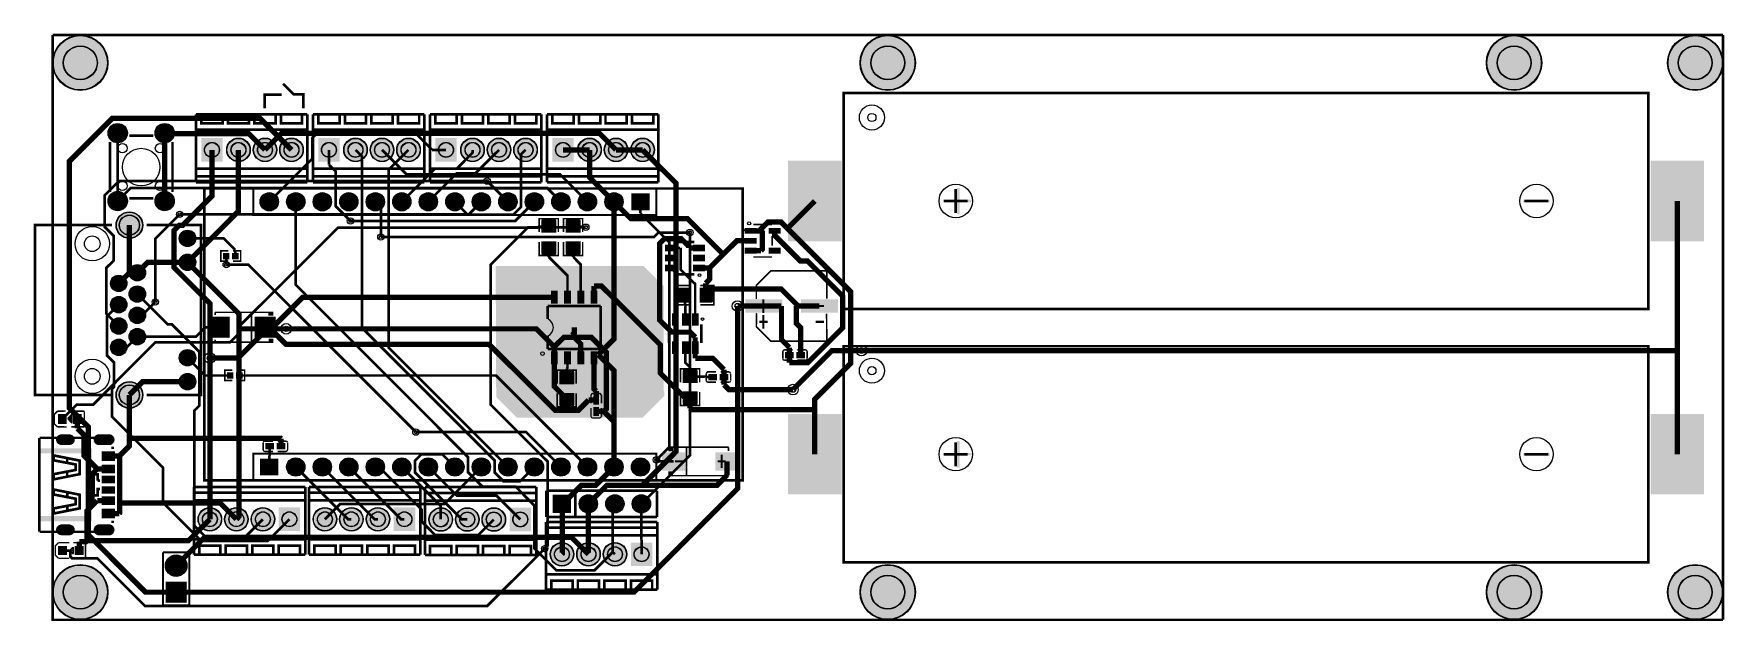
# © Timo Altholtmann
# Model space of a CAD drawing. Header units: millimetres. Extents: x -3 to 159, y 0 to 56.
import ezdxf

# ---------------------------------------------------------------- set-up
doc = ezdxf.new("R2010")
doc.units = ezdxf.units.MM
for name, color, linetype, true_color in [('BoardOutLine', 7, 'Continuous', 0xff00ff), ('BottomLayer', 7, 'Continuous', 0x0000ff), ('BottomSolderMaskLayer', 7, 'Continuous', 0xaa00ff), ('Document', 7, 'Continuous', 0xffffff), ('Hole', 7, 'Continuous', 0x222222), ('Multi-Layer', 7, 'Continuous', 0xc0c0c0), ('TopLayer', 7, 'Continuous', 0xff0000), ('TopPasteMaskLayer', 7, 'Continuous', 0x808080), ('TopSilkLayer', 7, 'Continuous', 0xffcc00), ('TopSolderMaskLayer', 7, 'Continuous', 0x800080)]:
    doc.layers.add(name, color=color, linetype=linetype, true_color=true_color)

msp = doc.modelspace()

# ---------------------------------------------------------------- hatches: boundary and pattern name
at = {"layer": 'BottomLayer'}
msp.add_hatch(color=256, dxfattribs=at).paths.add_polyline_path([(41.63, 34.24), (55.78, 34.24), (57.71, 32.31), (57.71, 22.28), (57.79, 22.2), (57.79, 21.82), (55.68, 19.71), (43.66, 19.71), (41.68, 21.69)])
at = {"layer": 'BottomSolderMaskLayer'}
for points in [[(-0.81, 53.7, 1), (4.49, 53.7, 1)], [(76.54, 53.7, 1), (81.84, 53.7, 1)], [(136.54, 53.7, 1), (141.84, 53.7, 1)], [(153.89, 53.7, 1), (159.19, 53.7, 1)], [(4.5, 46.96, 1), (6.35, 46.96, 1)], [(9, 46.96, 1), (10.85, 46.96, 1)], [(13.43, 46.49), (15.48, 46.49), (15.48, 44.24), (13.43, 44.24)], [(15.87, 45.36, 1), (18.12, 45.36, 1)], [(18.41, 45.36, 1), (20.66, 45.36, 1)], [(20.95, 45.36, 1), (23.2, 45.36, 1)], [(24.64, 46.49), (26.69, 46.49), (26.69, 44.24), (24.64, 44.24)], [(27.08, 45.36, 1), (29.33, 45.36, 1)], [(29.62, 45.36, 1), (31.87, 45.36, 1)], [(32.16, 45.36, 1), (34.41, 45.36, 1)], [(35.85, 46.49), (37.9, 46.49), (37.9, 44.24), (35.85, 44.24)], [(38.29, 45.36, 1), (40.54, 45.36, 1)], [(40.83, 45.36, 1), (43.08, 45.36, 1)], [(43.37, 45.36, 1), (45.62, 45.36, 1)], [(47.06, 46.49), (49.11, 46.49), (49.11, 44.24), (47.06, 44.24)], [(49.5, 45.36, 1), (51.75, 45.36, 1)], [(52.04, 45.36, 1), (54.29, 45.36, 1)], [(54.58, 45.36, 1), (56.83, 45.36, 1)], [(4.5, 40.46, 1), (6.35, 40.46, 1)], [(9, 40.46, 1), (10.85, 40.46, 1)], [(19.06, 40.39, 1), (20.81, 40.39, 1)], [(21.6, 40.39, 1), (23.35, 40.39, 1)], [(24.14, 40.39, 1), (25.89, 40.39, 1)], [(26.68, 40.39, 1), (28.43, 40.39, 1)], [(29.22, 40.39, 1), (30.97, 40.39, 1)], [(31.76, 40.39, 1), (33.51, 40.39, 1)], [(34.3, 40.39, 1), (36.05, 40.39, 1)], [(36.84, 40.39, 1), (38.59, 40.39, 1)], [(39.38, 40.39, 1), (41.13, 40.39, 1)], [(41.92, 40.39, 1), (43.67, 40.39, 1)], [(44.46, 40.39, 1), (46.21, 40.39, 1)], [(47, 40.39, 1), (48.75, 40.39, 1)], [(49.54, 40.39, 1), (51.29, 40.39, 1)], [(52.08, 40.39, 1), (53.83, 40.39, 1)], [(56.37, 39.58), (54.62, 39.58), (54.62, 41.2), (56.37, 41.2)], [(5.26, 38.15, 1), (7.81, 38.15, 1)], [(11.32, 36.88, 1), (12.9, 36.88, 1)], [(6.51, 33.59, 1), (8.09, 33.59, 1)], [(11.32, 34.59, 1), (12.9, 34.59, 1)], [(4.73, 32.57, 1), (6.31, 32.57, 1)], [(4.73, 30.53, 1), (6.31, 30.53, 1)], [(6.51, 31.55, 1), (8.09, 31.55, 1)], [(4.73, 28.49, 1), (6.31, 28.49, 1)], [(6.51, 29.51, 1), (8.09, 29.51, 1)], [(6.51, 27.47, 1), (8.09, 27.47, 1)], [(4.73, 26.45, 1), (6.31, 26.45, 1)], [(11.32, 25.45, 1), (12.9, 25.45, 1)], [(5.26, 21.89, 1), (7.81, 21.89, 1)], [(11.32, 23.16, 1), (12.9, 23.16, 1)], [(0.83, 18.13, -0.785398), (0.83, 17.08), (-0.01, 17.08, -0.785398), (-0.01, 18.13)], [(4.69, 18.13, -0.785398), (4.69, 17.08), (3.54, 17.08, -0.785398), (3.54, 18.13)], [(19.06, 15.8), (20.81, 15.8), (20.81, 14.18), (19.06, 14.18)], [(21.6, 14.99, 1), (23.35, 14.99, 1)], [(24.14, 14.99, 1), (25.89, 14.99, 1)], [(26.68, 14.99, 1), (28.43, 14.99, 1)], [(29.22, 14.99, 1), (30.97, 14.99, 1)], [(31.76, 14.99, 1), (33.51, 14.99, 1)], [(34.3, 14.99, 1), (36.05, 14.99, 1)], [(36.84, 14.99, 1), (38.59, 14.99, 1)], [(39.38, 14.99, 1), (41.13, 14.99, 1)], [(41.92, 14.99, 1), (43.67, 14.99, 1)], [(44.46, 14.99, 1), (46.21, 14.99, 1)], [(47, 14.99, 1), (48.75, 14.99, 1)], [(49.54, 14.99, 1), (51.29, 14.99, 1)], [(52.08, 14.99, 1), (53.83, 14.99, 1)], [(54.62, 14.99, 1), (56.37, 14.99, 1)], [(47.09, 12.33), (48.84, 12.33), (48.84, 10.58), (47.09, 10.58)], [(49.63, 11.46, 1), (51.38, 11.46, 1)], [(52.17, 11.46, 1), (53.92, 11.46, 1)], [(54.71, 11.46, 1), (56.46, 11.46, 1)], [(13.12, 9.98, 1), (15.37, 9.98, 1)], [(15.66, 9.98, 1), (17.91, 9.98, 1)], [(18.2, 9.98, 1), (20.45, 9.98, 1)], [(22.89, 8.86), (20.84, 8.86), (20.84, 11.11), (22.89, 11.11)], [(24.15, 9.98, 1), (26.4, 9.98, 1)], [(26.69, 9.98, 1), (28.94, 9.98, 1)], [(29.23, 9.98, 1), (31.48, 9.98, 1)], [(33.92, 8.86), (31.87, 8.86), (31.87, 11.11), (33.92, 11.11)], [(35.25, 9.96, 1), (37.5, 9.96, 1)], [(37.79, 9.96, 1), (40.04, 9.96, 1)], [(40.33, 9.96, 1), (42.58, 9.96, 1)], [(45.02, 8.83), (42.97, 8.83), (42.97, 11.08), (45.02, 11.08)], [(0.83, 9.49, -0.785398), (0.83, 8.44), (-0.01, 8.44, -0.785398), (-0.01, 9.49)], [(4.69, 9.49, -0.785398), (4.69, 8.44), (3.54, 8.44, -0.785398), (3.54, 9.49)], [(10, 5.54, 1), (12.05, 5.54, 1)], [(46.86, 6.63, 1), (49.11, 6.63, 1)], [(49.4, 6.63, 1), (51.65, 6.63, 1)], [(51.94, 6.63, 1), (54.19, 6.63, 1)], [(56.63, 5.5), (54.58, 5.5), (54.58, 7.75), (56.63, 7.75)], [(-0.81, 3, 1), (4.49, 3, 1)], [(76.54, 3, 1), (81.84, 3, 1)], [(136.54, 3, 1), (141.84, 3, 1)], [(153.89, 3, 1), (159.19, 3, 1)], [(10, 1.97), (10, 4.02), (12.05, 4.02), (12.05, 1.97)]]:
    msp.add_hatch(color=256, dxfattribs=at).paths.add_polyline_path(points)
at = {"layer": 'Document'}
for points in [[(84.68, 40.6), (84.68, 40.35), (87.22, 40.35), (87.22, 40.6)], [(86.09, 41.72), (85.83, 41.72), (85.83, 39.18), (86.09, 39.18)], [(140.07, 40.59), (140.07, 40.33), (142.61, 40.33), (142.61, 40.59)], [(67.17, 31.06), (67.17, 29.74), (67.37, 29.74), (67.37, 31.06)], [(66.88, 30.5), (66.88, 30.31), (67.67, 30.31), (67.67, 30.5)], [(73.08, 30.5), (73.08, 30.31), (72.29, 30.31), (72.29, 30.5)], [(15.06, 28.46), (15.06, 28.26), (15.87, 28.26), (15.87, 28.46)], [(15.33, 29.05), (15.33, 27.7), (15.54, 27.7), (15.54, 29.05)], [(19.67, 28.47), (19.67, 28.27), (18.86, 28.27), (18.86, 28.47)], [(0.44, 19.48), (-0.16, 19.48), (-0.16, 19.63), (0.44, 19.63)], [(1.85, 19.51), (1.25, 19.51), (1.25, 19.66), (1.85, 19.66)], [(1.61, 19.88), (1.61, 19.28), (1.46, 19.28), (1.46, 19.88)], [(-2.04, 16.78), (2.96, 16.78), (2.96, 9.78), (-2.04, 9.78), (-2.04, 10.28), (2.46, 10.28), (2.46, 16.28), (-2.04, 16.28)], [(84.68, 16.34), (84.68, 16.09), (87.22, 16.09), (87.22, 16.34)], [(86.09, 17.47), (85.83, 17.47), (85.83, 14.93), (86.09, 14.93)], [(140.07, 16.33), (140.07, 16.08), (142.61, 16.08), (142.61, 16.33)], [(58.81, 15.42), (58.81, 15.62), (59.58, 15.62), (59.58, 15.42)], [(63.67, 15.42), (63.67, 15.62), (62.9, 15.62), (62.9, 15.42)], [(63.38, 14.88), (63.38, 16.16), (63.19, 16.16), (63.19, 14.88)], [(-0.13, 7.05), (0.41, 7.05), (0.41, 6.92), (-0.13, 6.92)], [(1.47, 7.05), (2.01, 7.05), (2.01, 6.92), (1.47, 6.92)], [(1.67, 6.72), (1.67, 7.26), (1.8, 7.26), (1.8, 6.72)]]:
    msp.add_hatch(color=256, dxfattribs=at).paths.add_polyline_path(points)
at = {"layer": 'Multi-Layer'}
for points in [[(4.52, 46.96, 1), (6.32, 46.96, 1)], [(9.02, 46.96, 1), (10.82, 46.96, 1)], [(13.45, 46.46), (15.45, 46.46), (15.45, 44.26), (13.45, 44.26)], [(15.89, 45.36, 1), (18.09, 45.36, 1)], [(18.43, 45.36, 1), (20.63, 45.36, 1)], [(20.97, 45.36, 1), (23.17, 45.36, 1)], [(24.66, 46.46), (26.66, 46.46), (26.66, 44.26), (24.66, 44.26)], [(27.1, 45.36, 1), (29.3, 45.36, 1)], [(29.64, 45.36, 1), (31.84, 45.36, 1)], [(32.18, 45.36, 1), (34.38, 45.36, 1)], [(35.87, 46.46), (37.87, 46.46), (37.87, 44.26), (35.87, 44.26)], [(38.31, 45.36, 1), (40.51, 45.36, 1)], [(40.85, 45.36, 1), (43.05, 45.36, 1)], [(43.39, 45.36, 1), (45.59, 45.36, 1)], [(47.08, 46.46), (49.08, 46.46), (49.08, 44.26), (47.08, 44.26)], [(49.52, 45.36, 1), (51.72, 45.36, 1)], [(52.06, 45.36, 1), (54.26, 45.36, 1)], [(54.6, 45.36, 1), (56.8, 45.36, 1)], [(4.52, 40.46, 1), (6.32, 40.46, 1)], [(9.02, 40.46, 1), (10.82, 40.46, 1)], [(19.09, 40.39, 1), (20.79, 40.39, 1)], [(21.63, 40.39, 1), (23.33, 40.39, 1)], [(24.17, 40.39, 1), (25.87, 40.39, 1)], [(26.71, 40.39, 1), (28.41, 40.39, 1)], [(29.25, 40.39, 1), (30.95, 40.39, 1)], [(31.79, 40.39, 1), (33.49, 40.39, 1)], [(34.33, 40.39, 1), (36.03, 40.39, 1)], [(36.87, 40.39, 1), (38.57, 40.39, 1)], [(39.41, 40.39, 1), (41.11, 40.39, 1)], [(41.95, 40.39, 1), (43.65, 40.39, 1)], [(44.49, 40.39, 1), (46.19, 40.39, 1)], [(47.03, 40.39, 1), (48.73, 40.39, 1)], [(49.57, 40.39, 1), (51.27, 40.39, 1)], [(52.11, 40.39, 1), (53.81, 40.39, 1)], [(56.35, 39.6), (54.65, 39.6), (54.65, 41.18), (56.35, 41.18)], [(5.29, 38.15, 1), (7.79, 38.15, 1)], [(11.35, 36.88, 1), (12.87, 36.88, 1)], [(6.54, 33.59, 1), (8.06, 33.59, 1)], [(11.35, 34.59, 1), (12.87, 34.59, 1)], [(4.76, 32.57, 1), (6.28, 32.57, 1)], [(4.76, 30.53, 1), (6.28, 30.53, 1)], [(6.54, 31.55, 1), (8.06, 31.55, 1)], [(4.76, 28.49, 1), (6.28, 28.49, 1)], [(6.54, 29.51, 1), (8.06, 29.51, 1)], [(6.54, 27.47, 1), (8.06, 27.47, 1)], [(4.76, 26.45, 1), (6.28, 26.45, 1)], [(11.35, 25.45, 1), (12.87, 25.45, 1)], [(5.29, 21.89, 1), (7.79, 21.89, 1)], [(11.35, 23.16, 1), (12.87, 23.16, 1)], [(0.81, 18.1, -0.785398), (0.81, 17.1), (0.01, 17.1, -0.785398), (0.01, 18.1)], [(4.66, 18.1, -0.785398), (4.66, 17.1), (3.56, 17.1, -0.785398), (3.56, 18.1)], [(19.09, 15.78), (20.79, 15.78), (20.79, 14.2), (19.09, 14.2)], [(21.63, 14.99, 1), (23.33, 14.99, 1)], [(24.17, 14.99, 1), (25.87, 14.99, 1)], [(26.71, 14.99, 1), (28.41, 14.99, 1)], [(29.25, 14.99, 1), (30.95, 14.99, 1)], [(31.79, 14.99, 1), (33.49, 14.99, 1)], [(34.33, 14.99, 1), (36.03, 14.99, 1)], [(36.87, 14.99, 1), (38.57, 14.99, 1)], [(39.41, 14.99, 1), (41.11, 14.99, 1)], [(41.95, 14.99, 1), (43.65, 14.99, 1)], [(44.49, 14.99, 1), (46.19, 14.99, 1)], [(47.03, 14.99, 1), (48.73, 14.99, 1)], [(49.57, 14.99, 1), (51.27, 14.99, 1)], [(52.11, 14.99, 1), (53.81, 14.99, 1)], [(54.65, 14.99, 1), (56.35, 14.99, 1)], [(47.12, 12.31), (48.82, 12.31), (48.82, 10.61), (47.12, 10.61)], [(49.66, 11.46, 1), (51.36, 11.46, 1)], [(52.2, 11.46, 1), (53.9, 11.46, 1)], [(54.74, 11.46, 1), (56.44, 11.46, 1)], [(13.15, 9.98, 1), (15.35, 9.98, 1)], [(15.69, 9.98, 1), (17.89, 9.98, 1)], [(18.23, 9.98, 1), (20.43, 9.98, 1)], [(22.87, 8.88), (20.87, 8.88), (20.87, 11.08), (22.87, 11.08)], [(24.17, 9.98, 1), (26.37, 9.98, 1)], [(26.71, 9.98, 1), (28.91, 9.98, 1)], [(29.25, 9.98, 1), (31.45, 9.98, 1)], [(33.89, 8.88), (31.89, 8.88), (31.89, 11.08), (33.89, 11.08)], [(35.27, 9.96, 1), (37.47, 9.96, 1)], [(37.81, 9.96, 1), (40.01, 9.96, 1)], [(40.35, 9.96, 1), (42.55, 9.96, 1)], [(44.99, 8.86), (42.99, 8.86), (42.99, 11.06), (44.99, 11.06)], [(0.81, 9.46, -0.785398), (0.81, 8.46), (0.01, 8.46, -0.785398), (0.01, 9.46)], [(4.66, 9.46, -0.785398), (4.66, 8.46), (3.56, 8.46, -0.785398), (3.56, 9.46)], [(10.02, 5.54, 1), (12.02, 5.54, 1)], [(46.88, 6.63, 1), (49.08, 6.63, 1)], [(49.42, 6.63, 1), (51.62, 6.63, 1)], [(51.96, 6.63, 1), (54.16, 6.63, 1)], [(56.6, 5.53), (54.6, 5.53), (54.6, 7.73), (56.6, 7.73)], [(10.02, 2), (10.02, 4), (12.02, 4), (12.02, 2)]]:
    msp.add_hatch(color=256, dxfattribs=at).paths.add_polyline_path(points)
at = {"layer": 'TopLayer'}
for points in [[(69.66, 36.65), (69.66, 44.27), (74.74, 44.27), (74.74, 36.65)], [(152.29, 36.65), (152.29, 44.27), (157.37, 44.27), (157.37, 36.65)], [(46.02, 37.44), (47.4, 37.44), (47.4, 38.57), (46.02, 38.57)], [(48.36, 37.44), (49.74, 37.44), (49.74, 38.57), (48.36, 38.57)], [(66.58, 37.87), (66.58, 37.34), (65.54, 37.34), (65.54, 37.87)], [(68.88, 37.87), (68.88, 37.34), (67.83, 37.34), (67.83, 37.87)], [(46.02, 36.57), (47.4, 36.57), (47.4, 35.44), (46.02, 35.44)], [(48.36, 36.57), (49.74, 36.57), (49.74, 35.44), (48.36, 35.44)], [(57.87, 36.25), (58.97, 36.25), (58.97, 35.65), (57.87, 35.65)], [(60.57, 36.25), (61.67, 36.25), (61.67, 35.65), (60.57, 35.65)], [(66.58, 36.92), (66.58, 36.39), (65.54, 36.39), (65.54, 36.92)], [(66.58, 35.97), (66.58, 35.44), (65.54, 35.44), (65.54, 35.97)], [(68.88, 35.97), (68.88, 35.44), (67.83, 35.44), (67.83, 35.97)], [(16.11, 34.91), (16.11, 35.45), (15.54, 35.45), (15.54, 34.91)], [(16.41, 34.91), (16.41, 35.45), (16.97, 35.45), (16.97, 34.91)], [(57.87, 35.3), (58.97, 35.3), (58.97, 34.7), (57.87, 34.7)], [(57.87, 34.35), (58.97, 34.35), (58.97, 33.75), (57.87, 33.75)], [(60.57, 35.3), (61.67, 35.3), (61.67, 34.7), (60.57, 34.7)], [(60.57, 34.35), (61.67, 34.35), (61.67, 33.75), (60.57, 33.75)], [(46.94, 31.85), (47.54, 31.85), (47.54, 30.65), (46.94, 30.65)], [(48.21, 31.85), (48.81, 31.85), (48.81, 30.65), (48.21, 30.65)], [(49.48, 31.85), (50.08, 31.85), (50.08, 30.65), (49.48, 30.65)], [(50.75, 31.85), (51.35, 31.85), (51.35, 30.65), (50.75, 30.65)], [(60.32, 32.13), (60.32, 30.76), (59.19, 30.76), (59.19, 32.13)], [(61.19, 32.13), (61.19, 30.76), (62.32, 30.76), (62.32, 32.13)], [(65.56, 31), (69.06, 31), (69.06, 29.8), (65.56, 29.8)], [(70.9, 31), (74.4, 31), (74.4, 29.8), (70.9, 29.8)], [(14.15, 29.37), (16.15, 29.37), (16.15, 27.37), (14.15, 27.37)], [(18.55, 29.37), (20.55, 29.37), (20.55, 27.37), (18.55, 27.37)], [(44.82, 30.26), (53.07, 30.26), (53.07, 26.3), (53.05, 26.28), (44.87, 26.28), (44.84, 26.3)], [(50.8, 27.15), (47.5, 27.15), (47.5, 29.55), (50.8, 29.55)], [(58.54, 28.56), (58.54, 29.66), (59.14, 29.66), (59.14, 28.56)], [(59.49, 28.56), (59.49, 29.66), (60.09, 29.66), (60.09, 28.56)], [(60.44, 28.56), (60.44, 29.66), (61.04, 29.66), (61.04, 28.56)], [(46.94, 26.04), (47.54, 26.04), (47.54, 24.84), (46.94, 24.84)], [(48.21, 26.04), (48.81, 26.04), (48.81, 24.84), (48.21, 24.84)], [(49.48, 26.04), (50.08, 26.04), (50.08, 24.84), (49.48, 24.84)], [(50.75, 26.04), (51.35, 26.04), (51.35, 24.84), (50.75, 24.84)], [(58.54, 25.86), (58.54, 26.96), (59.14, 26.96), (59.14, 25.86)], [(59.49, 25.86), (59.49, 26.96), (60.09, 26.96), (60.09, 25.86)], [(60.44, 25.86), (60.44, 26.96), (61.04, 26.96), (61.04, 25.86)], [(70.16, 25.97), (70.16, 25.43), (69.37, 25.43), (69.37, 25.97)], [(70.46, 25.97), (70.46, 25.43), (71.25, 25.43), (71.25, 25.97)], [(16.49, 23.48), (16.49, 24.02), (15.92, 24.02), (15.92, 23.48)], [(16.79, 23.48), (16.79, 24.02), (17.35, 24.02), (17.35, 23.48)], [(49.13, 22.94), (47.75, 22.94), (47.75, 24.07), (49.13, 24.07)], [(59.56, 23.07), (60.94, 23.07), (60.94, 24.2), (59.56, 24.2)], [(62.82, 23.33), (62.82, 23.87), (62.03, 23.87), (62.03, 23.33)], [(63.12, 23.33), (63.12, 23.87), (63.91, 23.87), (63.91, 23.33)], [(49.13, 22.07), (47.75, 22.07), (47.75, 20.94), (49.13, 20.94)], [(50.99, 21), (51.53, 21), (51.53, 21.79), (50.99, 21.79)], [(59.56, 22.2), (60.94, 22.2), (60.94, 21.07), (59.56, 21.07)], [(0.52, 19.13), (-0.28, 19.13), (-0.28, 20.03), (0.52, 20.03)], [(1.96, 19.13), (1.16, 19.13), (1.16, 20.03), (1.96, 20.03)], [(50.99, 20.7), (51.53, 20.7), (51.53, 19.91), (50.99, 19.91)], [(69.66, 12.4), (69.66, 20.02), (74.74, 20.02), (74.74, 12.4)], [(152.29, 12.4), (152.29, 20.02), (157.37, 20.02), (157.37, 12.4)], [(5.11, 16.48), (5.11, 15.58), (3.91, 15.58), (3.91, 16.48)], [(20.38, 16.7), (20.38, 17.24), (19.59, 17.24), (19.59, 16.7)], [(20.68, 16.7), (20.68, 17.24), (21.47, 17.24), (21.47, 16.7)], [(57.57, 16.37), (59.77, 16.37), (59.77, 14.67), (57.57, 14.67)], [(62.7, 16.37), (64.9, 16.37), (64.9, 14.67), (62.7, 14.67)], [(5.11, 15.2), (5.11, 14.4), (3.91, 14.4), (3.91, 15.2)], [(5.11, 14.13), (5.11, 13.43), (3.91, 13.43), (3.91, 14.13)], [(5.11, 13.13), (5.11, 12.43), (3.91, 12.43), (3.91, 13.13)], [(5.11, 12.16), (5.11, 11.36), (3.91, 11.36), (3.91, 12.16)], [(5.11, 10.98), (5.11, 10.08), (3.91, 10.08), (3.91, 10.98)], [(-0.26, 6.58), (-0.26, 7.38), (0.54, 7.38), (0.54, 6.58)], [(1.34, 6.59), (1.34, 7.39), (2.14, 7.39), (2.14, 6.59)]]:
    msp.add_hatch(color=256, dxfattribs=at).paths.add_polyline_path(points)
at = {"layer": 'TopPasteMaskLayer'}
for points in [[(69.66, 36.65), (69.66, 44.27), (74.74, 44.27), (74.74, 36.65)], [(152.29, 36.65), (152.29, 44.27), (157.37, 44.27), (157.37, 36.65)], [(46.07, 38.71), (47.35, 38.71), (47.4, 38.66), (47.4, 37.51), (47.35, 37.46), (46.94, 37.45), (46.94, 37.9), (46.49, 37.9), (46.49, 37.46), (46.07, 37.46), (46.02, 37.51), (46.02, 38.66)], [(48.41, 38.71), (49.69, 38.71), (49.74, 38.66), (49.74, 37.51), (49.69, 37.46), (49.28, 37.45), (49.28, 37.9), (48.83, 37.9), (48.83, 37.46), (48.41, 37.46), (48.36, 37.51), (48.36, 38.66)], [(66.58, 37.87), (66.58, 37.34), (65.54, 37.34), (65.54, 37.87)], [(68.88, 37.87), (68.88, 37.34), (67.83, 37.34), (67.83, 37.87)], [(46.07, 36.56), (46.49, 36.56), (46.49, 36.11), (46.94, 36.11), (46.94, 36.55), (47.35, 36.56), (47.4, 36.51), (47.4, 35.36), (47.35, 35.31), (46.07, 35.31), (46.02, 35.36), (46.02, 36.51)], [(48.41, 36.56), (48.83, 36.56), (48.83, 36.11), (49.28, 36.11), (49.28, 36.55), (49.69, 36.56), (49.74, 36.51), (49.74, 35.36), (49.69, 35.31), (48.41, 35.31), (48.36, 35.36), (48.36, 36.51)], [(57.87, 36.25), (58.97, 36.25), (58.97, 35.65), (57.87, 35.65)], [(60.57, 36.25), (61.67, 36.25), (61.67, 35.65), (60.57, 35.65)], [(66.58, 36.92), (66.58, 36.39), (65.54, 36.39), (65.54, 36.92)], [(66.58, 35.97), (66.58, 35.44), (65.54, 35.44), (65.54, 35.97)], [(68.88, 35.97), (68.88, 35.44), (67.83, 35.44), (67.83, 35.97)], [(16.12, 34.95), (16.12, 35.41), (16.08, 35.45), (15.58, 35.45), (15.54, 35.41), (15.54, 34.95), (15.58, 34.91), (16.08, 34.91)], [(16.39, 34.95), (16.39, 35.41), (16.43, 35.45), (16.93, 35.45), (16.97, 35.41), (16.97, 34.95), (16.93, 34.91), (16.43, 34.91)], [(57.87, 35.3), (58.97, 35.3), (58.97, 34.7), (57.87, 34.7)], [(57.87, 34.35), (58.97, 34.35), (58.97, 33.75), (57.87, 33.75)], [(60.57, 35.3), (61.67, 35.3), (61.67, 34.7), (60.57, 34.7)], [(60.57, 34.35), (61.67, 34.35), (61.67, 33.75), (60.57, 33.75)], [(46.94, 31.85), (47.54, 31.85), (47.54, 30.65), (46.94, 30.65)], [(48.21, 31.85), (48.81, 31.85), (48.81, 30.65), (48.21, 30.65)], [(49.48, 31.85), (50.08, 31.85), (50.08, 30.65), (49.48, 30.65)], [(50.75, 31.85), (51.35, 31.85), (51.35, 30.65), (50.75, 30.65)], [(60.31, 32.09), (60.31, 31.67), (59.86, 31.67), (59.86, 31.22), (60.3, 31.22), (60.31, 30.81), (60.26, 30.76), (59.11, 30.76), (59.06, 30.81), (59.06, 32.09), (59.11, 32.14), (60.26, 32.14)], [(62.46, 32.09), (62.46, 30.81), (62.41, 30.76), (61.26, 30.76), (61.21, 30.81), (61.2, 31.22), (61.65, 31.22), (61.65, 31.67), (61.21, 31.67), (61.21, 32.09), (61.26, 32.14), (62.41, 32.14)], [(65.56, 31), (69.06, 31), (69.06, 29.8), (65.56, 29.8)], [(70.9, 31), (74.4, 31), (74.4, 29.8), (70.9, 29.8)], [(14.15, 29.37), (16.15, 29.37), (16.15, 27.37), (14.15, 27.37)], [(18.55, 29.37), (20.55, 29.37), (20.55, 27.37), (18.55, 27.37)], [(50.8, 27.15), (47.5, 27.15), (47.5, 29.55), (50.8, 29.55)], [(58.54, 28.56), (58.54, 29.66), (59.14, 29.66), (59.14, 28.56)], [(59.49, 28.56), (59.49, 29.66), (60.09, 29.66), (60.09, 28.56)], [(60.44, 28.56), (60.44, 29.66), (61.04, 29.66), (61.04, 28.56)], [(46.94, 26.04), (47.54, 26.04), (47.54, 24.84), (46.94, 24.84)], [(48.21, 26.04), (48.81, 26.04), (48.81, 24.84), (48.21, 24.84)], [(49.48, 26.04), (50.08, 26.04), (50.08, 24.84), (49.48, 24.84)], [(50.75, 26.04), (51.35, 26.04), (51.35, 24.84), (50.75, 24.84)], [(58.54, 25.86), (58.54, 26.96), (59.14, 26.96), (59.14, 25.86)], [(59.49, 25.86), (59.49, 26.96), (60.09, 26.96), (60.09, 25.86)], [(60.44, 25.86), (60.44, 26.96), (61.04, 26.96), (61.04, 25.86)], [(69.53, 25.48), (69.53, 25.93), (69.58, 25.98), (70.06, 25.98), (70.13, 25.93), (70.13, 25.48), (70.06, 25.43), (69.58, 25.43)], [(70.49, 25.48), (70.49, 25.93), (70.56, 25.98), (71.04, 25.98), (71.09, 25.93), (71.09, 25.48), (71.04, 25.43), (70.56, 25.43)], [(59.61, 24.33), (60.89, 24.33), (60.94, 24.28), (60.94, 23.13), (60.89, 23.08), (60.48, 23.08), (60.48, 23.53), (60.03, 23.53), (60.03, 23.09), (59.61, 23.08), (59.56, 23.13), (59.56, 24.28)], [(16.5, 23.52), (16.5, 23.98), (16.46, 24.02), (15.96, 24.02), (15.92, 23.98), (15.92, 23.52), (15.96, 23.48), (16.46, 23.48)], [(16.77, 23.52), (16.77, 23.98), (16.81, 24.02), (17.31, 24.02), (17.35, 23.98), (17.35, 23.52), (17.31, 23.48), (16.81, 23.48)], [(49.08, 22.95), (48.66, 22.95), (48.66, 23.4), (48.21, 23.4), (48.21, 22.96), (47.8, 22.95), (47.75, 23), (47.75, 24.15), (47.8, 24.2), (49.08, 24.2), (49.13, 24.15), (49.13, 23)], [(62.79, 23.82), (62.79, 23.37), (62.72, 23.32), (62.24, 23.32), (62.19, 23.37), (62.19, 23.82), (62.24, 23.87), (62.72, 23.87)], [(63.75, 23.82), (63.75, 23.37), (63.7, 23.32), (63.22, 23.32), (63.15, 23.37), (63.15, 23.82), (63.22, 23.87), (63.7, 23.87)], [(49.08, 20.8), (47.8, 20.8), (47.75, 20.85), (47.75, 22), (47.8, 22.05), (48.21, 22.06), (48.21, 21.61), (48.66, 21.61), (48.66, 22.05), (49.08, 22.05), (49.13, 22), (49.13, 20.85)], [(51.48, 21.03), (51.03, 21.03), (50.98, 21.1), (50.98, 21.58), (51.03, 21.63), (51.48, 21.63), (51.53, 21.58), (51.53, 21.1)], [(59.61, 22.18), (60.03, 22.18), (60.03, 21.74), (60.48, 21.74), (60.48, 22.18), (60.89, 22.18), (60.94, 22.13), (60.94, 20.98), (60.89, 20.93), (59.61, 20.93), (59.56, 20.98), (59.56, 22.13)], [(0.52, 19.13), (-0.28, 19.13), (-0.28, 20.03), (0.52, 20.03)], [(1.96, 19.13), (1.16, 19.13), (1.16, 20.03), (1.96, 20.03)], [(51.48, 20.07), (51.03, 20.07), (50.98, 20.12), (50.98, 20.6), (51.03, 20.67), (51.48, 20.67), (51.53, 20.6), (51.53, 20.12)], [(69.66, 12.4), (69.66, 20.02), (74.74, 20.02), (74.74, 12.4)], [(152.29, 12.4), (152.29, 20.02), (157.37, 20.02), (157.37, 12.4)], [(-0.49, 17.62), (-0.48, 17.64), (-0.48, 17.67), (-0.48, 17.69), (-0.47, 17.72), (-0.47, 17.74), (-0.46, 17.76), (-0.45, 17.79), (-0.44, 17.81), (-0.43, 17.83), (-0.42, 17.85), (-0.41, 17.88), (-0.39, 17.9), (-0.38, 17.92), (-0.36, 17.93), (-0.34, 17.95), (-0.33, 17.97), (-0.31, 17.99), (-0.29, 18), (-0.27, 18.02), (-0.25, 18.03), (-0.23, 18.04), (-0.2, 18.05), (-0.18, 18.06), (-0.16, 18.07), (-0.13, 18.08), (-0.11, 18.09), (-0.09, 18.09), (-0.06, 18.1), (-0.04, 18.1), (-0.01, 18.1), (0.01, 18.1), (0.81, 18.1), (0.84, 18.1), (0.86, 18.1), (0.89, 18.1), (0.91, 18.09), (0.94, 18.09), (0.96, 18.08), (0.98, 18.07), (1.01, 18.06), (1.03, 18.05), (1.05, 18.04), (1.07, 18.03), (1.1, 18.02), (1.12, 18), (1.14, 17.99), (1.15, 17.97), (1.17, 17.95), (1.19, 17.93), (1.2, 17.92), (1.22, 17.9), (1.23, 17.88), (1.25, 17.85), (1.26, 17.83), (1.27, 17.81), (1.28, 17.79), (1.29, 17.76), (1.3, 17.74), (1.3, 17.72), (1.31, 17.69), (1.31, 17.67), (1.31, 17.64), (1.31, 17.62), (1.31, 17.59), (1.31, 17.57), (1.31, 17.54), (1.31, 17.52), (1.3, 17.49), (1.3, 17.47), (1.29, 17.44), (1.28, 17.42), (1.27, 17.4), (1.26, 17.38), (1.25, 17.35), (1.23, 17.33), (1.22, 17.31), (1.2, 17.29), (1.19, 17.27), (1.17, 17.26), (1.15, 17.24), (1.14, 17.22), (1.12, 17.21), (1.1, 17.19), (1.07, 17.18), (1.05, 17.17), (1.03, 17.15), (1.01, 17.14), (0.98, 17.13), (0.96, 17.13), (0.94, 17.12), (0.91, 17.11), (0.89, 17.11), (0.86, 17.11), (0.84, 17.1), (0.81, 17.1), (0.01, 17.1), (-0.01, 17.1), (-0.04, 17.11), (-0.06, 17.11), (-0.09, 17.11), (-0.11, 17.12), (-0.13, 17.13), (-0.16, 17.13), (-0.18, 17.14), (-0.2, 17.15), (-0.23, 17.17), (-0.25, 17.18), (-0.27, 17.19), (-0.29, 17.21), (-0.31, 17.22), (-0.33, 17.24), (-0.34, 17.26), (-0.36, 17.27), (-0.38, 17.29), (-0.39, 17.31), (-0.41, 17.33), (-0.42, 17.35), (-0.43, 17.38), (-0.44, 17.4), (-0.45, 17.42), (-0.46, 17.44), (-0.47, 17.47), (-0.47, 17.49), (-0.48, 17.52), (-0.48, 17.54), (-0.48, 17.57), (-0.49, 17.59)], [(3.06, 17.62), (3.07, 17.64), (3.07, 17.67), (3.07, 17.69), (3.08, 17.72), (3.08, 17.74), (3.09, 17.76), (3.1, 17.79), (3.11, 17.81), (3.12, 17.83), (3.13, 17.85), (3.14, 17.88), (3.16, 17.9), (3.17, 17.92), (3.19, 17.93), (3.21, 17.95), (3.22, 17.97), (3.24, 17.99), (3.26, 18), (3.28, 18.02), (3.3, 18.03), (3.32, 18.04), (3.35, 18.05), (3.37, 18.06), (3.39, 18.07), (3.42, 18.08), (3.44, 18.09), (3.46, 18.09), (3.49, 18.1), (3.51, 18.1), (3.54, 18.1), (3.56, 18.1), (4.66, 18.1), (4.69, 18.1), (4.71, 18.1), (4.74, 18.1), (4.76, 18.09), (4.79, 18.09), (4.81, 18.08), (4.83, 18.07), (4.86, 18.06), (4.88, 18.05), (4.9, 18.04), (4.92, 18.03), (4.95, 18.02), (4.97, 18), (4.99, 17.99), (5, 17.97), (5.02, 17.95), (5.04, 17.93), (5.05, 17.92), (5.07, 17.9), (5.08, 17.88), (5.1, 17.85), (5.11, 17.83), (5.12, 17.81), (5.13, 17.79), (5.14, 17.76), (5.15, 17.74), (5.15, 17.72), (5.16, 17.69), (5.16, 17.67), (5.16, 17.64), (5.16, 17.62), (5.16, 17.59), (5.16, 17.57), (5.16, 17.54), (5.16, 17.52), (5.15, 17.49), (5.15, 17.47), (5.14, 17.44), (5.13, 17.42), (5.12, 17.4), (5.11, 17.38), (5.1, 17.35), (5.08, 17.33), (5.07, 17.31), (5.05, 17.29), (5.04, 17.27), (5.02, 17.26), (5, 17.24), (4.99, 17.22), (4.97, 17.21), (4.95, 17.19), (4.92, 17.18), (4.9, 17.17), (4.88, 17.15), (4.86, 17.14), (4.83, 17.13), (4.81, 17.13), (4.79, 17.12), (4.76, 17.11), (4.74, 17.11), (4.71, 17.11), (4.69, 17.1), (4.66, 17.1), (3.56, 17.1), (3.54, 17.1), (3.51, 17.11), (3.49, 17.11), (3.46, 17.11), (3.44, 17.12), (3.42, 17.13), (3.39, 17.13), (3.37, 17.14), (3.35, 17.15), (3.32, 17.17), (3.3, 17.18), (3.28, 17.19), (3.26, 17.21), (3.24, 17.22), (3.22, 17.24), (3.21, 17.26), (3.19, 17.27), (3.17, 17.29), (3.16, 17.31), (3.14, 17.33), (3.13, 17.35), (3.12, 17.38), (3.11, 17.4), (3.1, 17.42), (3.09, 17.44), (3.08, 17.47), (3.08, 17.49), (3.07, 17.52), (3.07, 17.54), (3.07, 17.57), (3.06, 17.59)], [(5.11, 16.48), (5.11, 15.58), (3.91, 15.58), (3.91, 16.48)], [(20.35, 17.2), (20.35, 16.75), (20.28, 16.7), (19.8, 16.7), (19.75, 16.75), (19.75, 17.2), (19.8, 17.25), (20.28, 17.25)], [(21.31, 17.2), (21.31, 16.75), (21.26, 16.7), (20.78, 16.7), (20.71, 16.75), (20.71, 17.2), (20.78, 17.25), (21.26, 17.25)], [(57.57, 16.37), (59.77, 16.37), (59.77, 14.67), (57.57, 14.67)], [(62.7, 16.37), (64.9, 16.37), (64.9, 14.67), (62.7, 14.67)], [(5.11, 15.2), (5.11, 14.4), (3.91, 14.4), (3.91, 15.2)], [(5.11, 14.13), (5.11, 13.43), (3.91, 13.43), (3.91, 14.13)], [(5.11, 13.13), (5.11, 12.43), (3.91, 12.43), (3.91, 13.13)], [(5.11, 12.16), (5.11, 11.36), (3.91, 11.36), (3.91, 12.16)], [(5.11, 10.98), (5.11, 10.08), (3.91, 10.08), (3.91, 10.98)], [(-0.49, 8.98), (-0.48, 9), (-0.48, 9.03), (-0.48, 9.05), (-0.47, 9.08), (-0.47, 9.1), (-0.46, 9.12), (-0.45, 9.15), (-0.44, 9.17), (-0.43, 9.19), (-0.42, 9.21), (-0.41, 9.24), (-0.39, 9.26), (-0.38, 9.28), (-0.36, 9.3), (-0.34, 9.31), (-0.33, 9.33), (-0.31, 9.35), (-0.29, 9.36), (-0.27, 9.38), (-0.25, 9.39), (-0.23, 9.4), (-0.2, 9.41), (-0.18, 9.42), (-0.16, 9.43), (-0.13, 9.44), (-0.11, 9.45), (-0.09, 9.45), (-0.06, 9.46), (-0.04, 9.46), (-0.01, 9.46), (0.01, 9.46), (0.81, 9.46), (0.84, 9.46), (0.86, 9.46), (0.89, 9.46), (0.91, 9.45), (0.94, 9.45), (0.96, 9.44), (0.98, 9.43), (1.01, 9.42), (1.03, 9.41), (1.05, 9.4), (1.07, 9.39), (1.1, 9.38), (1.12, 9.36), (1.14, 9.35), (1.15, 9.33), (1.17, 9.31), (1.19, 9.3), (1.2, 9.28), (1.22, 9.26), (1.23, 9.24), (1.25, 9.21), (1.26, 9.19), (1.27, 9.17), (1.28, 9.15), (1.29, 9.12), (1.3, 9.1), (1.3, 9.08), (1.31, 9.05), (1.31, 9.03), (1.31, 9), (1.31, 8.98), (1.31, 8.95), (1.31, 8.93), (1.31, 8.9), (1.31, 8.88), (1.3, 8.85), (1.3, 8.83), (1.29, 8.81), (1.28, 8.78), (1.27, 8.76), (1.26, 8.74), (1.25, 8.71), (1.23, 8.69), (1.22, 8.67), (1.2, 8.65), (1.19, 8.63), (1.17, 8.62), (1.15, 8.6), (1.14, 8.58), (1.12, 8.57), (1.1, 8.55), (1.07, 8.54), (1.05, 8.53), (1.03, 8.51), (1.01, 8.5), (0.98, 8.49), (0.96, 8.49), (0.94, 8.48), (0.91, 8.47), (0.89, 8.47), (0.86, 8.47), (0.84, 8.46), (0.81, 8.46), (0.01, 8.46), (-0.01, 8.46), (-0.04, 8.47), (-0.06, 8.47), (-0.09, 8.47), (-0.11, 8.48), (-0.13, 8.49), (-0.16, 8.49), (-0.18, 8.5), (-0.2, 8.51), (-0.23, 8.53), (-0.25, 8.54), (-0.27, 8.55), (-0.29, 8.57), (-0.31, 8.58), (-0.33, 8.6), (-0.34, 8.62), (-0.36, 8.63), (-0.38, 8.65), (-0.39, 8.67), (-0.41, 8.69), (-0.42, 8.71), (-0.43, 8.74), (-0.44, 8.76), (-0.45, 8.78), (-0.46, 8.81), (-0.47, 8.83), (-0.47, 8.85), (-0.48, 8.88), (-0.48, 8.9), (-0.48, 8.93), (-0.49, 8.95)], [(3.06, 8.98), (3.07, 9), (3.07, 9.03), (3.07, 9.05), (3.08, 9.08), (3.08, 9.1), (3.09, 9.12), (3.1, 9.15), (3.11, 9.17), (3.12, 9.19), (3.13, 9.21), (3.14, 9.24), (3.16, 9.26), (3.17, 9.28), (3.19, 9.3), (3.21, 9.31), (3.22, 9.33), (3.24, 9.35), (3.26, 9.36), (3.28, 9.38), (3.3, 9.39), (3.32, 9.4), (3.35, 9.41), (3.37, 9.42), (3.39, 9.43), (3.42, 9.44), (3.44, 9.45), (3.46, 9.45), (3.49, 9.46), (3.51, 9.46), (3.54, 9.46), (3.56, 9.46), (4.66, 9.46), (4.69, 9.46), (4.71, 9.46), (4.74, 9.46), (4.76, 9.45), (4.79, 9.45), (4.81, 9.44), (4.83, 9.43), (4.86, 9.42), (4.88, 9.41), (4.9, 9.4), (4.92, 9.39), (4.95, 9.38), (4.97, 9.36), (4.99, 9.35), (5, 9.33), (5.02, 9.31), (5.04, 9.3), (5.05, 9.28), (5.07, 9.26), (5.08, 9.24), (5.1, 9.21), (5.11, 9.19), (5.12, 9.17), (5.13, 9.15), (5.14, 9.12), (5.15, 9.1), (5.15, 9.08), (5.16, 9.05), (5.16, 9.03), (5.16, 9), (5.16, 8.98), (5.16, 8.95), (5.16, 8.93), (5.16, 8.9), (5.16, 8.88), (5.15, 8.85), (5.15, 8.83), (5.14, 8.81), (5.13, 8.78), (5.12, 8.76), (5.11, 8.74), (5.1, 8.71), (5.08, 8.69), (5.07, 8.67), (5.05, 8.65), (5.04, 8.63), (5.02, 8.62), (5, 8.6), (4.99, 8.58), (4.97, 8.57), (4.95, 8.55), (4.92, 8.54), (4.9, 8.53), (4.88, 8.51), (4.86, 8.5), (4.83, 8.49), (4.81, 8.49), (4.79, 8.48), (4.76, 8.47), (4.74, 8.47), (4.71, 8.47), (4.69, 8.46), (4.66, 8.46), (3.56, 8.46), (3.54, 8.46), (3.51, 8.47), (3.49, 8.47), (3.46, 8.47), (3.44, 8.48), (3.42, 8.49), (3.39, 8.49), (3.37, 8.5), (3.35, 8.51), (3.32, 8.53), (3.3, 8.54), (3.28, 8.55), (3.26, 8.57), (3.24, 8.58), (3.22, 8.6), (3.21, 8.62), (3.19, 8.63), (3.17, 8.65), (3.16, 8.67), (3.14, 8.69), (3.13, 8.71), (3.12, 8.74), (3.11, 8.76), (3.1, 8.78), (3.09, 8.81), (3.08, 8.83), (3.08, 8.85), (3.07, 8.88), (3.07, 8.9), (3.07, 8.93), (3.06, 8.95)], [(-0.26, 6.58), (-0.26, 7.38), (0.54, 7.38), (0.54, 6.58)], [(1.34, 6.59), (1.34, 7.39), (2.14, 7.39), (2.14, 6.59)]]:
    msp.add_hatch(color=256, dxfattribs=at).paths.add_polyline_path(points)
at = {"layer": 'TopSilkLayer'}
for points in [[(19.86, 29.47), (19.86, 29.87), (20.32, 29.87), (20.32, 29.47)], [(67.17, 29.55), (67.17, 28.23), (67.37, 28.23), (67.37, 29.55)], [(66.88, 28.99), (66.88, 28.79), (67.67, 28.79), (67.67, 28.99)], [(73.08, 28.99), (73.08, 28.79), (72.29, 28.79), (72.29, 28.99)], [(19.87, 26.87), (19.87, 27.28), (20.33, 27.27), (20.33, 26.87)], [(58.61, 16.96), (58.61, 16.48), (58.16, 16.48), (58.16, 16.96)], [(58.61, 14.08), (58.61, 14.56), (58.16, 14.56), (58.16, 14.08)]]:
    msp.add_hatch(color=256, dxfattribs=at).paths.add_polyline_path(points)
at = {"layer": 'TopSolderMaskLayer'}
for points in [[(-0.81, 53.7, 1), (4.49, 53.7, 1)], [(76.54, 53.7, 1), (81.84, 53.7, 1)], [(136.54, 53.7, 1), (141.84, 53.7, 1)], [(153.89, 53.7, 1), (159.19, 53.7, 1)], [(4.5, 46.96, 1), (6.35, 46.96, 1)], [(9, 46.96, 1), (10.85, 46.96, 1)], [(13.43, 46.49), (15.48, 46.49), (15.48, 44.24), (13.43, 44.24)], [(15.87, 45.36, 1), (18.12, 45.36, 1)], [(18.41, 45.36, 1), (20.66, 45.36, 1)], [(20.95, 45.36, 1), (23.2, 45.36, 1)], [(24.64, 46.49), (26.69, 46.49), (26.69, 44.24), (24.64, 44.24)], [(27.08, 45.36, 1), (29.33, 45.36, 1)], [(29.62, 45.36, 1), (31.87, 45.36, 1)], [(32.16, 45.36, 1), (34.41, 45.36, 1)], [(35.85, 46.49), (37.9, 46.49), (37.9, 44.24), (35.85, 44.24)], [(38.29, 45.36, 1), (40.54, 45.36, 1)], [(40.83, 45.36, 1), (43.08, 45.36, 1)], [(43.37, 45.36, 1), (45.62, 45.36, 1)], [(47.06, 46.49), (49.11, 46.49), (49.11, 44.24), (47.06, 44.24)], [(49.5, 45.36, 1), (51.75, 45.36, 1)], [(52.04, 45.36, 1), (54.29, 45.36, 1)], [(54.58, 45.36, 1), (56.83, 45.36, 1)], [(69.64, 36.61), (69.64, 44.31), (74.76, 44.31), (74.76, 36.61)], [(152.27, 36.61), (152.27, 44.31), (157.38, 44.31), (157.38, 36.61)], [(4.5, 40.46, 1), (6.35, 40.46, 1)], [(9, 40.46, 1), (10.85, 40.46, 1)], [(19.06, 40.39, 1), (20.81, 40.39, 1)], [(21.6, 40.39, 1), (23.35, 40.39, 1)], [(24.14, 40.39, 1), (25.89, 40.39, 1)], [(26.68, 40.39, 1), (28.43, 40.39, 1)], [(29.22, 40.39, 1), (30.97, 40.39, 1)], [(31.76, 40.39, 1), (33.51, 40.39, 1)], [(34.3, 40.39, 1), (36.05, 40.39, 1)], [(36.84, 40.39, 1), (38.59, 40.39, 1)], [(39.38, 40.39, 1), (41.13, 40.39, 1)], [(41.92, 40.39, 1), (43.67, 40.39, 1)], [(44.46, 40.39, 1), (46.21, 40.39, 1)], [(47, 40.39, 1), (48.75, 40.39, 1)], [(49.54, 40.39, 1), (51.29, 40.39, 1)], [(52.08, 40.39, 1), (53.83, 40.39, 1)], [(56.37, 39.58), (54.62, 39.58), (54.62, 41.2), (56.37, 41.2)], [(5.26, 38.15, 1), (7.81, 38.15, 1)], [(11.32, 36.88, 1), (12.9, 36.88, 1)], [(45.99, 37.42), (47.43, 37.42), (47.43, 38.6), (45.99, 38.6)], [(48.33, 37.42), (49.77, 37.42), (49.77, 38.6), (48.33, 38.6)], [(66.63, 37.88), (66.63, 37.32), (65.49, 37.32), (65.49, 37.88)], [(68.93, 37.88), (68.93, 37.32), (67.78, 37.32), (67.78, 37.88)], [(45.99, 36.59), (47.43, 36.59), (47.43, 35.42), (45.99, 35.42)], [(48.33, 36.59), (49.77, 36.59), (49.77, 35.42), (48.33, 35.42)], [(57.84, 36.28), (58.99, 36.28), (58.99, 35.63), (57.84, 35.63)], [(60.54, 36.28), (61.69, 36.28), (61.69, 35.63), (60.54, 35.63)], [(66.63, 36.93), (66.63, 36.37), (65.49, 36.37), (65.49, 36.93)], [(66.63, 35.98), (66.63, 35.42), (65.49, 35.42), (65.49, 35.98)], [(68.93, 35.98), (68.93, 35.42), (67.78, 35.42), (67.78, 35.98)], [(6.51, 33.59, 1), (8.09, 33.59, 1)], [(11.32, 34.59, 1), (12.9, 34.59, 1)], [(16.13, 34.89), (16.13, 35.48), (15.51, 35.48), (15.51, 34.89)], [(16.38, 34.89), (16.38, 35.48), (17, 35.48), (17, 34.89)], [(57.84, 35.33), (58.99, 35.33), (58.99, 34.68), (57.84, 34.68)], [(57.84, 34.38), (58.99, 34.38), (58.99, 33.73), (57.84, 33.73)], [(60.54, 35.33), (61.69, 35.33), (61.69, 34.68), (60.54, 34.68)], [(60.54, 34.38), (61.69, 34.38), (61.69, 33.73), (60.54, 33.73)], [(4.73, 32.57, 1), (6.31, 32.57, 1)], [(4.73, 30.53, 1), (6.31, 30.53, 1)], [(6.51, 31.55, 1), (8.09, 31.55, 1)], [(46.92, 31.88), (47.57, 31.88), (47.57, 30.63), (46.92, 30.63)], [(48.19, 31.88), (48.84, 31.88), (48.84, 30.63), (48.19, 30.63)], [(49.46, 31.88), (50.11, 31.88), (50.11, 30.63), (49.46, 30.63)], [(50.73, 31.88), (51.38, 31.88), (51.38, 30.63), (50.73, 30.63)], [(60.35, 32.16), (60.35, 30.73), (59.17, 30.73), (59.17, 32.16)], [(61.17, 32.16), (61.17, 30.73), (62.35, 30.73), (62.35, 32.16)], [(65.53, 31.03), (69.08, 31.03), (69.08, 29.78), (65.53, 29.78)], [(70.87, 31.03), (74.42, 31.03), (74.42, 29.78), (70.87, 29.78)], [(4.73, 28.49, 1), (6.31, 28.49, 1)], [(6.51, 29.51, 1), (8.09, 29.51, 1)], [(14.12, 29.4), (16.17, 29.4), (16.17, 27.35), (14.12, 27.35)], [(18.52, 29.4), (20.57, 29.4), (20.57, 27.35), (18.52, 27.35)], [(50.82, 27.12), (47.47, 27.12), (47.47, 29.57), (50.82, 29.57)], [(58.53, 28.52), (58.53, 29.71), (59.16, 29.71), (59.16, 28.52)], [(59.48, 28.52), (59.48, 29.71), (60.11, 29.71), (60.11, 28.52)], [(60.43, 28.52), (60.43, 29.71), (61.06, 29.71), (61.06, 28.52)], [(6.51, 27.47, 1), (8.09, 27.47, 1)], [(4.73, 26.45, 1), (6.31, 26.45, 1)], [(11.32, 25.45, 1), (12.9, 25.45, 1)], [(46.92, 26.06), (47.57, 26.06), (47.57, 24.81), (46.92, 24.81)], [(48.19, 26.06), (48.84, 26.06), (48.84, 24.81), (48.19, 24.81)], [(49.46, 26.06), (50.11, 26.06), (50.11, 24.81), (49.46, 24.81)], [(50.73, 26.06), (51.38, 26.06), (51.38, 24.81), (50.73, 24.81)], [(58.53, 25.82), (58.53, 27.01), (59.16, 27.01), (59.16, 25.82)], [(59.48, 25.82), (59.48, 27.01), (60.11, 27.01), (60.11, 25.82)], [(60.43, 25.82), (60.43, 27.01), (61.06, 27.01), (61.06, 25.82)], [(70.18, 26), (70.18, 25.41), (69.34, 25.41), (69.34, 26)], [(70.43, 26), (70.43, 25.41), (71.27, 25.41), (71.27, 26)], [(5.26, 21.89, 1), (7.81, 21.89, 1)], [(11.32, 23.16, 1), (12.9, 23.16, 1)], [(16.51, 23.46), (16.51, 24.05), (15.9, 24.05), (15.9, 23.46)], [(16.76, 23.46), (16.76, 24.05), (17.38, 24.05), (17.38, 23.46)], [(49.16, 22.92), (47.72, 22.92), (47.72, 24.09), (49.16, 24.09)], [(59.53, 23.04), (60.97, 23.04), (60.97, 24.22), (59.53, 24.22)], [(62.84, 23.3), (62.84, 23.89), (62, 23.89), (62, 23.3)], [(63.09, 23.3), (63.09, 23.89), (63.93, 23.89), (63.93, 23.3)], [(49.16, 22.09), (47.72, 22.09), (47.72, 20.92), (49.16, 20.92)], [(50.97, 20.97), (51.54, 20.97), (51.54, 21.83), (50.97, 21.83)], [(59.53, 22.22), (60.97, 22.22), (60.97, 21.04), (59.53, 21.04)], [(0.54, 19.11), (-0.31, 19.11), (-0.31, 20.06), (0.54, 20.06)], [(1.98, 19.11), (1.13, 19.11), (1.13, 20.06), (1.98, 20.06)], [(50.97, 20.74), (51.54, 20.74), (51.54, 19.88), (50.97, 19.88)], [(69.64, 12.36), (69.64, 20.05), (74.76, 20.05), (74.76, 12.36)], [(152.27, 12.36), (152.27, 20.05), (157.38, 20.05), (157.38, 12.36)], [(0.83, 18.13, -0.785398), (0.83, 17.08), (-0.01, 17.08, -0.785398), (-0.01, 18.13)], [(4.69, 18.13, -0.785398), (4.69, 17.08), (3.54, 17.08, -0.785398), (3.54, 18.13)], [(5.15, 16.5), (5.15, 15.57), (3.88, 15.57), (3.88, 16.5)], [(20.4, 16.68), (20.4, 17.27), (19.56, 17.27), (19.56, 16.68)], [(20.65, 16.68), (20.65, 17.27), (21.49, 17.27), (21.49, 16.68)], [(57.55, 16.39), (59.8, 16.39), (59.8, 14.64), (57.55, 14.64)], [(62.68, 16.39), (64.93, 16.39), (64.93, 14.64), (62.68, 14.64)], [(5.15, 15.22), (5.15, 14.39), (3.88, 14.39), (3.88, 15.22)], [(19.06, 15.8), (20.81, 15.8), (20.81, 14.18), (19.06, 14.18)], [(21.6, 14.99, 1), (23.35, 14.99, 1)], [(24.14, 14.99, 1), (25.89, 14.99, 1)], [(26.68, 14.99, 1), (28.43, 14.99, 1)], [(29.22, 14.99, 1), (30.97, 14.99, 1)], [(31.76, 14.99, 1), (33.51, 14.99, 1)], [(34.3, 14.99, 1), (36.05, 14.99, 1)], [(36.84, 14.99, 1), (38.59, 14.99, 1)], [(39.38, 14.99, 1), (41.13, 14.99, 1)], [(41.92, 14.99, 1), (43.67, 14.99, 1)], [(44.46, 14.99, 1), (46.21, 14.99, 1)], [(47, 14.99, 1), (48.75, 14.99, 1)], [(49.54, 14.99, 1), (51.29, 14.99, 1)], [(52.08, 14.99, 1), (53.83, 14.99, 1)], [(54.62, 14.99, 1), (56.37, 14.99, 1)], [(5.16, 14.15), (5.16, 13.42), (3.87, 13.42), (3.87, 14.15)], [(5.16, 13.15), (5.16, 12.42), (3.87, 12.42), (3.87, 13.15)], [(5.15, 12.18), (5.15, 11.35), (3.88, 11.35), (3.88, 12.18)], [(47.09, 12.33), (48.84, 12.33), (48.84, 10.58), (47.09, 10.58)], [(49.63, 11.46, 1), (51.38, 11.46, 1)], [(52.17, 11.46, 1), (53.92, 11.46, 1)], [(54.71, 11.46, 1), (56.46, 11.46, 1)], [(5.15, 11), (5.15, 10.07), (3.88, 10.07), (3.88, 11)], [(13.12, 9.98, 1), (15.37, 9.98, 1)], [(15.66, 9.98, 1), (17.91, 9.98, 1)], [(18.2, 9.98, 1), (20.45, 9.98, 1)], [(22.89, 8.86), (20.84, 8.86), (20.84, 11.11), (22.89, 11.11)], [(24.15, 9.98, 1), (26.4, 9.98, 1)], [(26.69, 9.98, 1), (28.94, 9.98, 1)], [(29.23, 9.98, 1), (31.48, 9.98, 1)], [(33.92, 8.86), (31.87, 8.86), (31.87, 11.11), (33.92, 11.11)], [(35.25, 9.96, 1), (37.5, 9.96, 1)], [(37.79, 9.96, 1), (40.04, 9.96, 1)], [(40.33, 9.96, 1), (42.58, 9.96, 1)], [(45.02, 8.83), (42.97, 8.83), (42.97, 11.08), (45.02, 11.08)], [(0.83, 9.49, -0.785398), (0.83, 8.44), (-0.01, 8.44, -0.785398), (-0.01, 9.49)], [(4.69, 9.49, -0.785398), (4.69, 8.44), (3.54, 8.44, -0.785398), (3.54, 9.49)], [(-0.29, 6.56), (-0.29, 7.41), (0.57, 7.41), (0.57, 6.56)], [(1.31, 6.56), (1.31, 7.41), (2.16, 7.41), (2.16, 6.56)], [(10, 5.54, 1), (12.05, 5.54, 1)], [(46.86, 6.63, 1), (49.11, 6.63, 1)], [(49.4, 6.63, 1), (51.65, 6.63, 1)], [(51.94, 6.63, 1), (54.19, 6.63, 1)], [(56.63, 5.5), (54.58, 5.5), (54.58, 7.75), (56.63, 7.75)], [(-0.81, 3, 1), (4.49, 3, 1)], [(76.54, 3, 1), (81.84, 3, 1)], [(136.54, 3, 1), (141.84, 3, 1)], [(153.89, 3, 1), (159.19, 3, 1)], [(10, 1.97), (10, 4.02), (12.05, 4.02), (12.05, 1.97)]]:
    msp.add_hatch(color=256, dxfattribs=at).paths.add_polyline_path(points)

# ---------------------------------------------------------------- linework, layer by layer
at = {"layer": 'BoardOutLine', "const_width": 0.254}
for points in [[(159.19, 56.35), (-0.81, 56.35)], [(-0.81, 56.35), (-0.81, 0.35), (159.19, 0.35)], [(159.19, 0.35), (159.19, 56.35)]]:
    msp.add_lwpolyline(points, dxfattribs=at)
at = {"layer": 'BottomLayer'}
for points, const_width in [([(11.02, 3), (8.09, 3), (2.61, 8.48), (2.61, 18.82), (0.8, 20.63), (0.8, 44.27), (4.91, 48.38), (19.06, 48.38), (22.07, 45.36)], 0.508), ([(5.42, 40.46), (5.42, 46.96)], 0.254), ([(9.92, 46.92), (9.92, 46.96)], 0.508), ([(9.92, 40.46), (9.92, 46.92)], 0.508), ([(9.92, 46.92), (17.97, 46.92), (19.53, 45.36)], 0.508), ([(19.94, 40.39), (24.08, 44.53), (24.08, 46.51), (24.47, 46.9), (34, 46.9), (35.54, 45.36)], 0.254), ([(14.25, 25.42), (14.25, 30.66), (10.81, 34.1), (10.81, 37.63), (11.3, 38.12), (11.63, 38.12), (14.45, 40.94), (14.45, 45.36)], 0.508), ([(12.11, 34.59), (16.99, 39.48), (16.99, 45.36)], 0.508), ([(25.66, 45.36), (25.66, 43.93)], 0.254), ([(28.2, 45.36), (28.83, 44.74), (28.83, 28.31), (41.53, 15.61), (41.53, 14.46), (42.37, 13.62), (43.97, 13.62), (45.34, 14.99)], 0.254), ([(33.28, 45.36), (31.37, 43.45), (31.37, 26.42), (42.8, 14.99)], 0.254), ([(32.64, 40.39), (35.81, 43.56), (37.91, 43.56), (39.41, 45.07), (39.41, 45.36)], 0.254), ([(35.18, 40.39), (37.89, 43.11), (39.69, 43.11), (41.95, 45.36)], 0.254), ([(36.87, 45.36), (35.54, 45.36)], 0.254), ([(37.72, 40.39), (38.94, 39.17), (43.34, 39.17), (44.07, 39.91), (44.07, 44.94), (44.49, 45.36)], 0.254), ([(55.7, 45.36), (58.89, 42.18), (58.89, 16.45), (55.67, 13.22), (52.27, 13.22), (50.51, 11.46)], 0.508), ([(50.62, 45.36), (50.62, 42.73), (52.96, 40.39)], 0.508), ([(27.72, 38.55), (26.29, 39.98), (26.29, 43.31), (25.66, 43.93)], 0.254), ([(40.82, 42.37), (42.8, 40.39)], 0.254), ([(52.85, 6.84), (51.09, 5.08), (47.45, 5.08), (45.32, 7.21), (45.32, 11.31), (43.54, 13.1), (40.37, 13.1), (38.99, 14.48), (38.99, 15.92), (22.48, 32.43), (22.48, 40.39)], 0.254), ([(30.1, 40.39), (30.63, 39.86), (30.63, 37.01)], 0.254), ([(52.96, 40.39), (52.96, 27.24), (51.46, 25.74)], 0.508), ([(55.5, 40.39), (55.5, 39.27)], 0.254), ([(9.02, 30.79), (9.02, 36.84), (11.36, 39.18)], 0.254), ([(55.5, 39.27), (58.25, 36.53), (58.25, 16.89), (57.03, 15.67)], 0.254), ([(6.54, 33.59), (6.54, 38.15)], 0.508), ([(46.32, 7.17), (46.61, 7.46), (46.61, 15.51), (41.16, 20.95), (41.16, 34.37), (44.74, 37.95), (50.26, 37.95)], 0.254), ([(55.59, 11.46), (60.23, 16.1), (60.23, 37.44)], 0.254), ([(12.11, 34.59), (17.03, 29.67), (17.03, 28.22)], 0.508), ([(33.99, 18.33), (17.95, 34.36), (15.82, 34.36), (15.82, 34.36)], 0.254), ([(6.54, 33.59), (5.52, 32.57)], 0.508), ([(6.54, 33.59), (7.3, 33.59)], 0.508), ([(7.3, 31.55), (10.2, 28.66), (10.6, 28.66), (13.23, 26.03), (13.23, 20.86), (12.77, 20.4), (12.77, 9.36), (13.74, 8.39), (17.74, 8.39), (19.33, 9.98)], 0.254), ([(21.87, 9.98), (19.78, 7.89), (13.44, 7.89), (9.76, 11.57), (9.76, 14.93), (4.86, 19.83), (4.86, 22.45), (5.08, 22.67), (5.08, 24.98), (4.4, 25.66), (4.4, 29.41), (5.52, 30.53)], 0.254), ([(11.02, 3), (54.88, 3), (64.8, 12.92), (64.8, 30.4)], 0.508), ([(5.52, 26.45), (6.28, 26.45), (7.3, 27.47)], 0.254), ([(17.03, 28.22), (17.03, 10.23), (16.79, 9.98)], 0.508), ([(17.03, 28.22), (21.56, 28.22)], 0.508), ([(51.46, 25.74), (52.96, 24.24), (52.96, 14.99)], 0.508), ([(76.68, 26.13), (73.84, 26.13), (70.11, 22.4)], 0.508), ([(14.25, 9.98), (14.25, 25.42)], 0.508), ([(6.54, 21.89), (7.81, 23.16), (12.11, 23.16)], 0.508), ([(37.72, 14.99), (36.51, 16.2), (34.51, 16.2), (33.91, 15.6), (33.91, 14.45), (38.4, 9.96), (38.91, 9.96)], 0.254), ([(22.48, 14.99), (27.49, 9.98), (27.81, 9.98)], 0.254), ([(25.02, 14.99), (30.03, 9.98), (30.35, 9.98)], 0.254), ([(27.56, 14.99), (32.57, 9.98), (32.89, 9.98)], 0.254), ([(41.45, 9.96), (39.99, 8.49), (35.81, 8.49), (34.55, 9.76), (34.55, 10.9), (30.45, 14.99), (30.1, 14.99)], 0.254), ([(32.64, 14.99), (36.37, 11.26), (36.37, 9.96)], 0.254), ([(35.18, 14.99), (37.92, 12.25), (41.7, 12.25), (43.99, 9.96)], 0.254), ([(52.96, 14.99), (51.19, 13.22), (49.83, 13.22), (48.02, 11.42)], 0.508), ([(48.02, 11.42), (47.98, 11.46), (47.97, 11.46)], 0.508), ([(47.98, 6.63), (48.02, 6.67), (48.02, 11.42)], 0.508), ([(50.51, 11.46), (50.51, 6.64), (50.52, 6.63)], 0.508), ([(53.05, 11.46), (52.85, 11.26), (52.85, 6.84)], 0.254), ([(55.59, 11.46), (55.59, 8.08), (55.6, 8.06)], 0.254), ([(55.6, 6.63), (55.6, 8.06)], 0.254), ([(52.85, 6.84), (53.06, 6.63)], 0.254)]:
    msp.add_lwpolyline(points, dxfattribs=dict(at, const_width=const_width))
at = {"layer": 'BottomSolderMaskLayer'}
for points in [[(0.83, 17.92), (-0.01, 17.92)], [(4.69, 17.92), (3.54, 17.92)], [(0.83, 17.29), (-0.01, 17.29)], [(4.69, 17.29), (3.54, 17.29)], [(0.83, 9.28), (-0.01, 9.28)], [(0.83, 8.65), (-0.01, 8.65)], [(4.69, 9.28), (3.54, 9.28)], [(4.69, 8.65), (3.54, 8.65)]]:
    msp.add_lwpolyline(points, close=True, dxfattribs=at)
for centre, radius in [((1.84, 53.7), 2.65), ((1.84, 53.7), 1.63), ((79.19, 53.7), 2.65), ((79.19, 53.7), 1.63), ((139.19, 53.7), 2.65), ((139.19, 53.7), 1.63), ((156.54, 53.7), 2.65), ((156.54, 53.7), 1.63), ((5.42, 46.96), 0.925), ((5.42, 46.96), 0.617), ((9.92, 46.96), 0.925), ((9.92, 46.96), 0.617), ((14.45, 45.36), 0.718), ((16.99, 45.36), 1.13), ((16.99, 45.36), 0.716), ((19.53, 45.36), 1.13), ((19.53, 45.36), 0.716), ((22.07, 45.36), 1.13), ((22.07, 45.36), 0.716), ((25.66, 45.36), 0.718), ((28.2, 45.36), 1.13), ((28.2, 45.36), 0.716), ((30.74, 45.36), 1.13), ((30.74, 45.36), 0.716), ((33.28, 45.36), 1.13), ((33.28, 45.36), 0.716), ((36.87, 45.36), 0.718), ((39.41, 45.36), 1.13), ((39.41, 45.36), 0.716), ((41.95, 45.36), 1.13), ((41.95, 45.36), 0.716), ((44.49, 45.36), 1.13), ((44.49, 45.36), 0.716), ((48.08, 45.36), 0.718), ((50.62, 45.36), 1.13), ((50.62, 45.36), 0.716), ((53.16, 45.36), 1.13), ((53.16, 45.36), 0.716), ((55.7, 45.36), 1.13), ((55.7, 45.36), 0.716), ((5.42, 40.46), 0.925), ((5.42, 40.46), 0.617), ((9.92, 40.46), 0.925), ((9.92, 40.46), 0.617), ((19.94, 40.39), 0.875), ((19.94, 40.39), 0.566), ((22.48, 40.39), 0.875), ((22.48, 40.39), 0.566), ((25.02, 40.39), 0.875), ((25.02, 40.39), 0.566), ((27.56, 40.39), 0.875), ((27.56, 40.39), 0.566), ((30.1, 40.39), 0.875), ((30.1, 40.39), 0.566), ((32.64, 40.39), 0.875), ((32.64, 40.39), 0.566), ((35.18, 40.39), 0.875), ((35.18, 40.39), 0.566), ((37.72, 40.39), 0.875), ((37.72, 40.39), 0.566), ((40.26, 40.39), 0.875), ((40.26, 40.39), 0.566), ((42.8, 40.39), 0.875), ((42.8, 40.39), 0.566), ((45.34, 40.39), 0.875), ((45.34, 40.39), 0.566), ((47.88, 40.39), 0.875), ((47.88, 40.39), 0.566), ((50.42, 40.39), 0.875), ((50.42, 40.39), 0.566), ((52.96, 40.39), 0.875), ((52.96, 40.39), 0.566), ((55.5, 40.39), 0.566), ((6.54, 38.15), 1.28), ((6.54, 38.15), 0.969), ((12.11, 36.88), 0.787), ((12.11, 36.88), 0.472), ((7.3, 33.59), 0.787), ((7.3, 33.59), 0.472), ((12.11, 34.59), 0.787), ((12.11, 34.59), 0.472), ((5.52, 32.57), 0.787), ((5.52, 32.57), 0.472), ((5.52, 30.53), 0.787), ((5.52, 30.53), 0.472), ((7.3, 31.55), 0.787), ((7.3, 31.55), 0.472), ((5.52, 28.49), 0.787), ((7.3, 29.51), 0.787), ((7.3, 29.51), 0.472), ((5.52, 28.49), 0.472), ((7.3, 27.47), 0.787), ((7.3, 27.47), 0.472), ((5.52, 26.45), 0.787), ((5.52, 26.45), 0.472), ((12.11, 25.45), 0.787), ((12.11, 25.45), 0.472), ((6.54, 21.89), 1.28), ((6.54, 21.89), 0.969), ((12.11, 23.16), 0.787), ((12.11, 23.16), 0.472), ((19.94, 14.99), 0.566), ((22.48, 14.99), 0.875), ((22.48, 14.99), 0.566), ((25.02, 14.99), 0.875), ((25.02, 14.99), 0.566), ((27.56, 14.99), 0.875), ((27.56, 14.99), 0.566), ((30.1, 14.99), 0.875), ((30.1, 14.99), 0.566), ((32.64, 14.99), 0.875), ((32.64, 14.99), 0.566), ((35.18, 14.99), 0.875), ((35.18, 14.99), 0.566), ((37.72, 14.99), 0.875), ((37.72, 14.99), 0.566), ((40.26, 14.99), 0.875), ((40.26, 14.99), 0.566), ((42.8, 14.99), 0.875), ((42.8, 14.99), 0.566), ((45.34, 14.99), 0.875), ((45.34, 14.99), 0.566), ((47.88, 14.99), 0.875), ((47.88, 14.99), 0.566), ((50.42, 14.99), 0.875), ((50.42, 14.99), 0.566), ((52.96, 14.99), 0.875), ((52.96, 14.99), 0.566), ((55.5, 14.99), 0.875), ((55.5, 14.99), 0.566), ((47.97, 11.46), 0.566), ((50.51, 11.46), 0.875), ((50.51, 11.46), 0.566), ((53.05, 11.46), 0.875), ((53.05, 11.46), 0.566), ((55.59, 11.46), 0.875), ((55.59, 11.46), 0.566), ((14.25, 9.98), 1.13), ((14.25, 9.98), 0.716), ((16.79, 9.98), 1.13), ((16.79, 9.98), 0.716), ((19.33, 9.98), 1.13), ((19.33, 9.98), 0.716), ((21.87, 9.98), 0.718), ((25.27, 9.98), 1.13), ((25.27, 9.98), 0.716), ((27.81, 9.98), 1.13), ((27.81, 9.98), 0.716), ((30.35, 9.98), 1.13), ((30.35, 9.98), 0.716), ((32.89, 9.98), 0.718), ((36.37, 9.96), 1.13), ((36.37, 9.96), 0.716), ((38.91, 9.96), 1.13), ((38.91, 9.96), 0.716), ((41.45, 9.96), 1.13), ((41.45, 9.96), 0.716), ((43.99, 9.96), 0.718), ((11.02, 5.54), 1.03), ((47.98, 6.63), 1.13), ((47.98, 6.63), 0.716), ((50.52, 6.63), 1.13), ((50.52, 6.63), 0.716), ((53.06, 6.63), 1.13), ((53.06, 6.63), 0.716), ((55.6, 6.63), 0.718), ((1.84, 3), 2.65), ((11.02, 5.54), 0.615), ((79.19, 3), 2.65), ((139.19, 3), 2.65), ((156.54, 3), 2.65), ((1.84, 3), 1.63), ((11.02, 3), 0.615), ((79.19, 3), 1.63), ((139.19, 3), 1.63), ((156.54, 3), 1.63)]:
    msp.add_circle(centre, radius, dxfattribs=at)
for centre, start, end in [((-0.01, 17.6), 270, 450), ((0.83, 17.6), 450, 270), ((3.54, 17.6), 270, 450), ((4.69, 17.6), 450, 270), ((-0.01, 8.96), 270, 450), ((0.83, 8.96), 450, 270), ((3.54, 8.96), 270, 450), ((4.69, 8.96), 450, 270)]:
    msp.add_arc(centre, 0.315, start, end, dxfattribs=at)
at = {"layer": 'Document'}
for centre, radius in [((77.67, 48.46), 0.393), ((65.56, 37.67), 0.1), ((2.98, 36.37), 0.75), ((61.17, 34.05), 0.1), ((60.74, 29.16), 0.1), ((2.98, 23.67), 0.75), ((47.19, 25.07), 0.15), ((77.67, 24.21), 0.393)]:
    msp.add_circle(centre, radius, dxfattribs=at)
at = {"layer": 'Hole'}
for centre, radius in [((40.82, 42.37), 0.153), ((11.36, 39.18), 0.153), ((27.72, 38.55), 0.153), ((50.26, 37.95), 0.153), ((60.23, 37.44), 0.153), ((30.63, 37.01), 0.153), ((15.82, 34.36), 0.153), ((9.02, 30.79), 0.153), ((64.8, 30.4), 0.254), ((21.56, 28.22), 0.254), ((76.68, 26.13), 0.254), ((14.25, 25.42), 0.254), ((70.11, 22.4), 0.254), ((33.99, 18.33), 0.153), ((57.03, 15.67), 0.153), ((46.32, 7.17), 0.153)]:
    msp.add_circle(centre, radius, dxfattribs=at)
at = {"layer": 'Multi-Layer'}
for points in [[(0.81, 17.9), (0.01, 17.9)], [(4.66, 17.9), (3.56, 17.9)], [(0.81, 17.3), (0.01, 17.3)], [(4.66, 17.3), (3.56, 17.3)], [(0.81, 9.26), (0.01, 9.26)], [(0.81, 8.66), (0.01, 8.66)], [(4.66, 9.26), (3.56, 9.26)], [(4.66, 8.66), (3.56, 8.66)]]:
    msp.add_lwpolyline(points, close=True, dxfattribs=at)
for centre, radius in [((1.84, 53.7), 2.6), ((1.84, 53.7), 1.6), ((79.19, 53.7), 2.6), ((79.19, 53.7), 1.6), ((139.19, 53.7), 2.6), ((139.19, 53.7), 1.6), ((156.54, 53.7), 2.6), ((156.54, 53.7), 1.6), ((77.67, 48.46), 1.2), ((5.42, 46.96), 0.9), ((5.42, 46.96), 0.6), ((9.92, 46.96), 0.9), ((9.92, 46.96), 0.6), ((14.45, 45.36), 0.7), ((16.99, 45.36), 1.1), ((16.99, 45.36), 0.7), ((19.53, 45.36), 1.1), ((19.53, 45.36), 0.7), ((22.07, 45.36), 1.1), ((22.07, 45.36), 0.7), ((25.66, 45.36), 0.7), ((28.2, 45.36), 1.1), ((28.2, 45.36), 0.7), ((30.74, 45.36), 1.1), ((30.74, 45.36), 0.7), ((33.28, 45.36), 1.1), ((33.28, 45.36), 0.7), ((36.87, 45.36), 0.7), ((39.41, 45.36), 1.1), ((39.41, 45.36), 0.7), ((41.95, 45.36), 1.1), ((41.95, 45.36), 0.7), ((44.49, 45.36), 1.1), ((44.49, 45.36), 0.7), ((48.08, 45.36), 0.7), ((50.62, 45.36), 1.1), ((50.62, 45.36), 0.7), ((53.16, 45.36), 1.1), ((53.16, 45.36), 0.7), ((55.7, 45.36), 1.1), ((55.7, 45.36), 0.7), ((40.82, 42.37), 0.305), ((5.42, 40.46), 0.9), ((5.42, 40.46), 0.6), ((9.92, 40.46), 0.9), ((9.92, 40.46), 0.6), ((19.94, 40.39), 0.85), ((19.94, 40.39), 0.55), ((22.48, 40.39), 0.85), ((22.48, 40.39), 0.55), ((25.02, 40.39), 0.85), ((25.02, 40.39), 0.55), ((27.56, 40.39), 0.85), ((27.56, 40.39), 0.55), ((30.1, 40.39), 0.85), ((30.1, 40.39), 0.55), ((32.64, 40.39), 0.85), ((32.64, 40.39), 0.55), ((35.18, 40.39), 0.85), ((35.18, 40.39), 0.55), ((37.72, 40.39), 0.85), ((37.72, 40.39), 0.55), ((40.26, 40.39), 0.85), ((40.26, 40.39), 0.55), ((42.8, 40.39), 0.85), ((42.8, 40.39), 0.55), ((45.34, 40.39), 0.85), ((45.34, 40.39), 0.55), ((47.88, 40.39), 0.85), ((47.88, 40.39), 0.55), ((50.42, 40.39), 0.85), ((50.42, 40.39), 0.55), ((52.96, 40.39), 0.85), ((52.96, 40.39), 0.55), ((55.5, 40.39), 0.55), ((6.54, 38.15), 1.25), ((6.54, 38.15), 0.95), ((11.36, 39.18), 0.305), ((2.98, 36.37), 1.65), ((12.11, 36.88), 0.762), ((12.11, 36.88), 0.457), ((27.72, 38.55), 0.305), ((30.63, 37.01), 0.305), ((50.26, 37.95), 0.305), ((60.23, 37.44), 0.305), ((7.3, 33.59), 0.762), ((7.3, 33.59), 0.457), ((12.11, 34.59), 0.762), ((12.11, 34.59), 0.457), ((15.82, 34.36), 0.305), ((5.52, 32.57), 0.762), ((5.52, 32.57), 0.457), ((5.52, 30.53), 0.762), ((5.52, 30.53), 0.457), ((7.3, 31.55), 0.762), ((7.3, 31.55), 0.457), ((9.02, 30.79), 0.305), ((64.8, 30.4), 0.508), ((5.52, 28.49), 0.762), ((7.3, 29.51), 0.762), ((7.3, 29.51), 0.457), ((5.52, 28.49), 0.457), ((7.3, 27.47), 0.762), ((7.3, 27.47), 0.457), ((21.56, 28.22), 0.508), ((5.52, 26.45), 0.762), ((5.52, 26.45), 0.457), ((12.11, 25.45), 0.762), ((12.11, 25.45), 0.457), ((14.25, 25.42), 0.508), ((76.68, 26.13), 0.508), ((2.98, 23.67), 1.65), ((77.67, 24.21), 1.2), ((6.54, 21.89), 1.25), ((6.54, 21.89), 0.95), ((12.11, 23.16), 0.762), ((12.11, 23.16), 0.457), ((70.11, 22.4), 0.508), ((33.99, 18.33), 0.305), ((19.94, 14.99), 0.55), ((22.48, 14.99), 0.85), ((22.48, 14.99), 0.55), ((25.02, 14.99), 0.85), ((25.02, 14.99), 0.55), ((27.56, 14.99), 0.85), ((27.56, 14.99), 0.55), ((30.1, 14.99), 0.85), ((30.1, 14.99), 0.55), ((32.64, 14.99), 0.85), ((32.64, 14.99), 0.55), ((35.18, 14.99), 0.85), ((35.18, 14.99), 0.55), ((37.72, 14.99), 0.85), ((37.72, 14.99), 0.55), ((40.26, 14.99), 0.85), ((40.26, 14.99), 0.55), ((42.8, 14.99), 0.85), ((42.8, 14.99), 0.55), ((45.34, 14.99), 0.85), ((45.34, 14.99), 0.55), ((47.88, 14.99), 0.85), ((47.88, 14.99), 0.55), ((50.42, 14.99), 0.85), ((50.42, 14.99), 0.55), ((52.96, 14.99), 0.85), ((52.96, 14.99), 0.55), ((55.5, 14.99), 0.85), ((55.5, 14.99), 0.55), ((57.03, 15.67), 0.305), ((47.97, 11.46), 0.55), ((50.51, 11.46), 0.85), ((50.51, 11.46), 0.55), ((53.05, 11.46), 0.85), ((53.05, 11.46), 0.55), ((55.59, 11.46), 0.85), ((55.59, 11.46), 0.55), ((14.25, 9.98), 1.1), ((14.25, 9.98), 0.7), ((16.79, 9.98), 1.1), ((16.79, 9.98), 0.7), ((19.33, 9.98), 1.1), ((19.33, 9.98), 0.7), ((21.87, 9.98), 0.7), ((25.27, 9.98), 1.1), ((25.27, 9.98), 0.7), ((27.81, 9.98), 1.1), ((27.81, 9.98), 0.7), ((30.35, 9.98), 1.1), ((30.35, 9.98), 0.7), ((32.89, 9.98), 0.7), ((36.37, 9.96), 1.1), ((36.37, 9.96), 0.7), ((38.91, 9.96), 1.1), ((38.91, 9.96), 0.7), ((41.45, 9.96), 1.1), ((41.45, 9.96), 0.7), ((43.99, 9.96), 0.7), ((11.02, 5.54), 1), ((46.32, 7.17), 0.305), ((47.98, 6.63), 1.1), ((47.98, 6.63), 0.7), ((50.52, 6.63), 1.1), ((50.52, 6.63), 0.7), ((53.06, 6.63), 1.1), ((53.06, 6.63), 0.7), ((55.6, 6.63), 0.7), ((1.84, 3), 2.6), ((11.02, 5.54), 0.6), ((79.19, 3), 2.6), ((139.19, 3), 2.6), ((156.54, 3), 2.6), ((1.84, 3), 1.6), ((11.02, 3), 0.6), ((79.19, 3), 1.6), ((139.19, 3), 1.6), ((156.54, 3), 1.6)]:
    msp.add_circle(centre, radius, dxfattribs=at)
for centre, start, end in [((0.01, 17.6), 270, 450), ((0.81, 17.6), 450, 270), ((3.56, 17.6), 270, 450), ((4.66, 17.6), 450, 270), ((0.01, 8.96), 270, 450), ((0.81, 8.96), 450, 270), ((3.56, 8.96), 270, 450), ((4.66, 8.96), 450, 270)]:
    msp.add_arc(centre, 0.3, start, end, dxfattribs=at)
at = {"layer": 'TopLayer'}
for points, const_width in [([(53.16, 45.36), (51.59, 46.93), (21.1, 46.93), (19.53, 45.36)], 0.508), ([(50.42, 40.39), (47.79, 43.02), (33.08, 43.02), (30.74, 45.36)], 0.254), ([(50.62, 45.36), (48.08, 45.36)], 0.508), ([(55.7, 45.36), (53.16, 45.36)], 0.508), ([(5.52, 28.49), (4.32, 29.69), (4.32, 34.05), (5.04, 34.76), (5.04, 37.12), (4.18, 37.98), (4.18, 41.01), (5.54, 42.37), (40.82, 42.37)], 0.254), ([(5.42, 40.46), (6.68, 41.72), (46.55, 41.72), (47.88, 40.39)], 0.254), ([(40.26, 40.39), (39.05, 39.18), (11.36, 39.18)], 0.254), ([(45.34, 40.39), (43.5, 38.55), (27.72, 38.55)], 0.254), ([(52.96, 40.39), (54.57, 38.78), (59.99, 38.78), (63.42, 35.35)], 0.508), ([(72.2, 40.46), (69.58, 37.84)], 0.508), ([(154.83, 26.13), (154.83, 40.46)], 0.508), ([(45.69, 38.01), (45.6, 37.91), (26.52, 37.91), (17.11, 28.51), (17.11, 27.86), (16.2, 26.94), (9.05, 26.94), (3.06, 20.95), (1.49, 20.95), (0.12, 19.58)], 0.254), ([(30.63, 37.01), (56.79, 37.01), (57.23, 37.44), (60.23, 37.44)], 0.254), ([(46.71, 38.01), (45.69, 38.01)], 0.254), ([(49.05, 38.01), (50.07, 38.01)], 0.254), ([(50.26, 37.95), (50.13, 37.95), (50.07, 38.01)], 0.254), ([(66.06, 37.6), (67, 37.6)], 0.508), ([(67, 37.6), (67.04, 37.6)], 0.508), ([(67.04, 37.6), (67.04, 37.78), (67.72, 38.46), (68.96, 38.46), (69.58, 37.84)], 0.508), ([(67.04, 37.6), (67.17, 37.47), (67.17, 35.84), (67.04, 35.7)], 0.508), ([(68.36, 37.6), (68.36, 37.17), (70.81, 34.72), (71.5, 34.72), (74.86, 31.36), (74.86, 28.3), (71.53, 24.98), (69.76, 24.98), (69.76, 24.98)], 0.508), ([(69.58, 37.84), (75.64, 31.78), (75.64, 24.92), (72.2, 21.48), (72.2, 20.47)], 0.508), ([(12.11, 36.88), (15.59, 36.88), (16.69, 35.78)], 0.254), ([(16.69, 35.18), (16.69, 35.78)], 0.254), ([(46.71, 36.01), (46.71, 35.11)], 0.254), ([(49.05, 36.01), (49.05, 35.11)], 0.254), ([(60.11, 35.95), (60.11, 36.14), (59.39, 36.86), (57.8, 36.86), (57.35, 36.41), (57.35, 29.04), (58.5, 27.9), (60.27, 27.9), (60.74, 27.42)], 0.508), ([(58.42, 35.95), (59.3, 35.95)], 0.254), ([(60.74, 29.11), (60.74, 32.51), (59.35, 33.89), (59.35, 35.89), (59.3, 35.95)], 0.254), ([(61.12, 35.95), (60.11, 35.95)], 0.508), ([(66.06, 36.65), (64.73, 36.65), (63.42, 35.35)], 0.508), ([(66.06, 35.7), (66.55, 35.7)], 0.508), ([(66.55, 35.7), (66.55, 35.7)], 0.508), ([(66.55, 35.7), (67.04, 35.7)], 0.508), ([(12.11, 34.59), (8.3, 34.59), (7.3, 33.59)], 0.508), ([(15.82, 34.36), (15.82, 35.18)], 0.254), ([(46.71, 35.11), (48.51, 33.31), (48.51, 31.25)], 0.254), ([(49.05, 35.11), (49.78, 34.37), (49.78, 31.25)], 0.254), ([(58.84, 29.11), (58.84, 33.63), (58.42, 34.05)], 0.254), ([(61.12, 34.05), (62.12, 34.05)], 0.508), ([(61.76, 32.59), (62.12, 32.96), (62.12, 34.05)], 0.508), ([(63.42, 35.35), (62.12, 34.05)], 0.508), ([(51.05, 31.25), (51.05, 32.31)], 0.508), ([(60.25, 21.12), (57.41, 23.96), (57.41, 26.68), (51.77, 32.31), (51.05, 32.31)], 0.508), ([(61.76, 32.02), (61.76, 32.59)], 0.508), ([(9.02, 30.79), (7.75, 29.51), (7.3, 29.51)], 0.254), ([(20.28, 28.37), (23.16, 31.25), (47.24, 31.25)], 0.508), ([(59.76, 31.45), (59.76, 30.43)], 0.254), ([(61.76, 31.45), (61.76, 32.02)], 0.508), ([(61.76, 32.02), (69, 32.02), (70.62, 30.4)], 0.508), ([(59.76, 30.43), (59.79, 30.39), (59.79, 29.11)], 0.254), ([(65.1, 30.4), (64.8, 30.4)], 0.508), ([(67.31, 30.4), (65.1, 30.4)], 0.508), ([(67.31, 30.4), (69.01, 30.4)], 0.508), ([(69.76, 26.43), (69.01, 27.18), (69.01, 30.4)], 0.508), ([(70.85, 25.7), (70.85, 28.32), (70.44, 28.73), (70.44, 30.4)], 0.508), ([(70.62, 30.4), (70.44, 30.4)], 0.508), ([(72.65, 30.4), (70.62, 30.4)], 0.508), ([(7.3, 27.47), (12.92, 27.47), (13.82, 28.37)], 0.254), ([(15.15, 28.37), (13.82, 28.37)], 0.254), ([(19.91, 28.37), (16.96, 25.42), (14.25, 25.42)], 0.508), ([(19.55, 28.37), (19.91, 28.37)], 0.508), ([(19.91, 28.37), (20.28, 28.37)], 0.508), ([(19.91, 28.37), (21.55, 26.73), (41, 26.73), (47.32, 20.42), (49.55, 20.42), (50.53, 21.4)], 0.508), ([(47.24, 26.5), (45.52, 28.22), (21.56, 28.22)], 0.508), ([(47.24, 26.5), (48.17, 27.42), (48.95, 27.42)], 0.508), ([(48.95, 27.61), (49.15, 27.81), (49.15, 28.35)], 0.508), ([(48.95, 27.61), (49.78, 26.78), (49.78, 25.44)], 0.508), ([(48.95, 27.42), (48.95, 27.61)], 0.508), ([(48.95, 27.42), (50.78, 27.42), (52.22, 25.98), (52.22, 20.54), (51.98, 20.31)], 0.508), ([(60.74, 26.41), (60.74, 27.42)], 0.508), ([(47.24, 25.44), (47.24, 26.5)], 0.508), ([(60.25, 24.53), (59.79, 24.99), (59.79, 26.41)], 0.254), ([(60.74, 25.91), (60.74, 26.41)], 0.508), ([(60.74, 25.91), (60.74, 25.4)], 0.508), ([(69.76, 25.7), (69.76, 26.43)], 0.508), ([(69.76, 25.7), (69.76, 24.98)], 0.508), ([(154.83, 26.13), (76.68, 26.13)], 0.508), ([(154.83, 16.21), (154.83, 26.13)], 0.508), ([(12.11, 25.45), (13.81, 23.75), (16.2, 23.75)], 0.254), ([(48.44, 21.5), (47.24, 22.7), (47.24, 25.44)], 0.508), ([(48.44, 24.4), (48.51, 24.48), (48.51, 25.44)], 0.254), ([(48.44, 23.5), (48.44, 24.4)], 0.254), ([(51.05, 25.44), (51.05, 22.45), (51.26, 22.25)], 0.508), ([(60.25, 23.63), (60.25, 24.53)], 0.254), ([(63.51, 24.32), (62.43, 25.4), (60.74, 25.4)], 0.508), ([(63.51, 23.6), (63.51, 24.32)], 0.508), ([(50.42, 14.99), (41.66, 23.75), (17.07, 23.75)], 0.254), ([(61.7, 23.6), (61.66, 23.63), (60.25, 23.63)], 0.254), ([(62.42, 23.6), (61.7, 23.6)], 0.254), ([(63.51, 23.6), (63.51, 22.87)], 0.508), ([(70.11, 22.4), (63.98, 22.4), (63.51, 22.87)], 0.508), ([(6.54, 17.74), (6.54, 21.89)], 0.508), ([(51.26, 21.4), (50.53, 21.4)], 0.508), ([(51.26, 21.4), (51.26, 22.25)], 0.508), ([(60.25, 21.63), (60.25, 21.12)], 0.508), ([(60.25, 21.12), (60.25, 20.61)], 0.508), ([(1.56, 19.58), (1.56, 18.68)], 0.508), ([(51.26, 20.31), (51.98, 20.31)], 0.508), ([(52.96, 14.99), (52.96, 19.33), (51.98, 20.31)], 0.508), ([(72.2, 20.47), (60.38, 20.47), (60.25, 20.61)], 0.508), ([(72.2, 16.21), (72.2, 20.47)], 0.508), ([(3.46, 14.8), (2.19, 16.07), (2.19, 18.05), (1.56, 18.68)], 0.508), ([(5.57, 16.03), (6.54, 17), (6.54, 17.74)], 0.508), ([(21.07, 17.7), (21.03, 17.74), (6.54, 17.74)], 0.508), ([(21.07, 16.97), (21.07, 17.7)], 0.508), ([(47.88, 14.99), (44.54, 18.33), (33.99, 18.33)], 0.254), ([(4.51, 16.03), (5.42, 16.03)], 0.508), ([(5.42, 16.03), (5.57, 16.03)], 0.508), ([(5.62, 11.54), (5.62, 15.98), (5.57, 16.03)], 0.508), ([(19.94, 16.11), (19.98, 16.15), (19.98, 16.97)], 0.254), ([(19.94, 14.99), (19.94, 16.11)], 0.254), ([(2.97, 11.28), (2.97, 14.32), (3.46, 14.8)], 0.508), ([(3.63, 14.8), (3.46, 14.8)], 0.508), ([(4.51, 14.8), (3.63, 14.8)], 0.508), ([(40.26, 14.99), (36.7, 11.43), (26.72, 11.43), (25.27, 9.98)], 0.254), ([(57.03, 15.67), (57.1, 15.67), (57.24, 15.52)], 0.254), ([(58.67, 15.52), (57.24, 15.52)], 0.254), ([(63.8, 15.52), (63.8, 14.21)], 0.508), ([(63.8, 14.21), (62.82, 13.22), (52.27, 13.22), (50.51, 11.46)], 0.508), ([(2.49, 7.92), (2.49, 10.8), (2.97, 11.28)], 0.508), ([(2.97, 11.28), (3.46, 11.76)], 0.508), ([(4.51, 11.76), (3.46, 11.76)], 0.508), ([(5.57, 10.53), (5.62, 10.59), (5.62, 11.54)], 0.508), ([(16.79, 9.98), (15.23, 11.54), (5.62, 11.54)], 0.508), ([(14.25, 9.98), (12.19, 7.92), (2.49, 7.92)], 0.508), ([(4.51, 10.53), (5.57, 10.53)], 0.508), ([(2.49, 7.92), (2.41, 7.85), (1.74, 7.85)], 0.508), ([(1.74, 6.99), (1.74, 7.85)], 0.508), ([(11.02, 5.54), (13.74, 8.25), (48.9, 8.25), (50.52, 6.63)], 0.508), ([(0.14, 6.98), (0.87, 6.98)], 0.254), ([(0.87, 6.98), (0.87, 6.43), (1.05, 6.25), (3.47, 6.25), (8.05, 1.67), (40.81, 1.67), (46.32, 7.17)], 0.254)]:
    msp.add_lwpolyline(points, dxfattribs=dict(at, const_width=const_width))
at = {"layer": 'TopSilkLayer'}
for points, const_width in [([(21.13, 50.65), (19.51, 50.65), (19.51, 49.33)], 0.254), ([(23.19, 49.33), (23.19, 50.67), (22.4, 50.67), (22.28, 50.67), (21.26, 51.69)], 0.254), ([(23.59, 48.76), (12.93, 48.76)], 0.254), ([(12.93, 48.76), (12.93, 42.26)], 0.254), ([(13.43, 48.76), (13.43, 47.9), (15.47, 47.9), (15.47, 48.76)], 0.254), ([(15.98, 48.77), (15.98, 47.9), (18.01, 47.9), (18.01, 48.77)], 0.254), ([(18.52, 48.76), (18.52, 47.9), (20.55, 47.9), (20.55, 48.76)], 0.254), ([(21.06, 48.76), (21.06, 47.9), (23.09, 47.9), (23.09, 48.76)], 0.254), ([(23.59, 48.76), (23.59, 42.26)], 0.254), ([(34.8, 48.76), (24.14, 48.76)], 0.254), ([(24.14, 48.76), (24.14, 42.26)], 0.254), ([(24.64, 48.76), (24.64, 47.9), (26.68, 47.9), (26.68, 48.76)], 0.254), ([(27.19, 48.77), (27.19, 47.9), (29.22, 47.9), (29.22, 48.77)], 0.254), ([(29.73, 48.76), (29.73, 47.9), (31.76, 47.9), (31.76, 48.76)], 0.254), ([(32.27, 48.76), (32.27, 47.9), (34.3, 47.9), (34.3, 48.76)], 0.254), ([(34.8, 48.76), (34.8, 42.26)], 0.254), ([(46.01, 48.76), (35.35, 48.76)], 0.254), ([(35.35, 48.76), (35.35, 42.26)], 0.254), ([(35.85, 48.76), (35.85, 47.9), (37.89, 47.9), (37.89, 48.76)], 0.254), ([(38.4, 48.77), (38.4, 47.9), (40.43, 47.9), (40.43, 48.77)], 0.254), ([(40.94, 48.76), (40.94, 47.9), (42.97, 47.9), (42.97, 48.76)], 0.254), ([(43.48, 48.76), (43.48, 47.9), (45.51, 47.9), (45.51, 48.76)], 0.254), ([(46.01, 48.76), (46.01, 42.26)], 0.254), ([(57.22, 48.76), (46.56, 48.76)], 0.254), ([(46.56, 48.76), (46.56, 42.26)], 0.254), ([(47.06, 48.76), (47.06, 47.9), (49.1, 47.9), (49.1, 48.76)], 0.254), ([(49.61, 48.77), (49.61, 47.9), (51.64, 47.9), (51.64, 48.77)], 0.254), ([(52.15, 48.76), (52.15, 47.9), (54.18, 47.9), (54.18, 48.76)], 0.254), ([(54.69, 48.76), (54.69, 47.9), (56.72, 47.9), (56.72, 48.76)], 0.254), ([(57.22, 48.76), (57.22, 42.26)], 0.254), ([(23.59, 47.29), (12.93, 47.29)], 0.254), ([(34.8, 47.29), (24.14, 47.29)], 0.254), ([(46.01, 47.29), (35.35, 47.29)], 0.254), ([(57.22, 47.29), (46.56, 47.29)], 0.254), ([(4.67, 41.31), (4.67, 46.12)], 0.254), ([(6.52, 46.71), (8.82, 46.71)], 0.254), ([(10.67, 46.12), (10.67, 41.31)], 0.254), ([(23.59, 43.56), (12.93, 43.56)], 0.254), ([(23.59, 42.82), (12.93, 42.82)], 0.254), ([(23.59, 42.26), (12.93, 42.26)], 0.254), ([(34.8, 43.56), (24.14, 43.56)], 0.254), ([(34.8, 42.82), (24.14, 42.82)], 0.254), ([(34.8, 42.26), (24.14, 42.26)], 0.254), ([(46.01, 43.56), (35.35, 43.56)], 0.254), ([(46.01, 42.82), (35.35, 42.82)], 0.254), ([(46.01, 42.26), (35.35, 42.26)], 0.254), ([(57.22, 43.56), (46.56, 43.56)], 0.254), ([(57.22, 42.82), (46.56, 42.82)], 0.254), ([(57.22, 42.26), (46.56, 42.26)], 0.254), ([(8.82, 40.71), (6.52, 40.71)], 0.254), ([(54.86, 39.12), (57.02, 39.12), (57.02, 41.66), (18.42, 41.66), (18.42, 39.12), (18.67, 39.12)], 0.203), ([(84.56, 40.46), (86.84, 40.46)], 0.254), ([(85.7, 41.61), (85.7, 39.32)], 0.254), ([(140.18, 40.46), (142.47, 40.46)], 0.254), ([(18.67, 39.12), (54.86, 39.12)], 0.203), ([(4.88, 38.15), (-2.49, 38.15), (-2.49, 21.89), (5, 21.89)], 0.254), ([(8.18, 21.89), (13.39, 21.89), (13.39, 38.15), (8.18, 38.15)], 0.254), ([(45.79, 37.48), (45.79, 38.77), (47.63, 38.77), (47.63, 37.48)], 0.152), ([(48.13, 37.48), (48.13, 38.77), (49.96, 38.77), (49.96, 37.48)], 0.152), ([(66.31, 38.2), (68.11, 38.2)], 0.152), ([(16.03, 34.69), (15.31, 34.69), (15.31, 35.68), (16.03, 35.68)], 0.152), ([(16.48, 34.69), (17.2, 34.69), (17.2, 35.68), (16.48, 35.68)], 0.152), ([(45.79, 36.53), (45.79, 35.25), (47.63, 35.25), (47.63, 36.53)], 0.152), ([(48.13, 36.53), (48.13, 35.25), (49.96, 35.25), (49.96, 36.53)], 0.152), ([(58.87, 36.55), (60.67, 36.55)], 0.254), ([(68.11, 36.2), (68.11, 37.11)], 0.152), ([(66.31, 35.1), (68.11, 35.1)], 0.152), ([(58.87, 33.45), (60.67, 33.45)], 0.254), ([(60.28, 32.36), (59, 32.36), (59, 30.53), (60.28, 30.53)], 0.152), ([(61.23, 32.36), (62.52, 32.36), (62.52, 30.53), (61.23, 30.53)], 0.152), ([(73.35, 31.11), (73.35, 33.78), (68, 33.78), (66.6, 32.38), (66.6, 31.09)], 0.152), ([(14.75, 29.55), (14.75, 29.79)], 0.152), ([(19.94, 29.8), (14.75, 29.8)], 0.152), ([(18.23, 26.95), (18.23, 29.8)], 0.152), ([(46.6, 30.4), (51.7, 30.4)], 0.254), ([(46.6, 29.15), (46.6, 30.4)], 0.254), ([(51.7, 30.4), (51.7, 26.3)], 0.254), ([(73.33, 29.66), (73.35, 27.03), (68, 27.03), (66.6, 28.42), (66.62, 29.72)], 0.152), ([(46.6, 27.55), (46.6, 26.3)], 0.254), ([(58.24, 26.86), (58.24, 28.66)], 0.254), ([(61.34, 26.86), (61.34, 28.66)], 0.254), ([(14.75, 26.95), (14.75, 27.18)], 0.152), ([(19.94, 26.95), (14.75, 26.95)], 0.152), ([(51.7, 26.3), (46.6, 26.3)], 0.254), ([(69.14, 26.05), (69.14, 25.36)], 0.152), ([(70.08, 26.2), (69.29, 26.2)], 0.152), ([(70.53, 26.2), (71.32, 26.2)], 0.152), ([(71.48, 26.05), (71.48, 25.36)], 0.152), ([(16.41, 23.26), (15.69, 23.26), (15.69, 24.25), (16.41, 24.25)], 0.152), ([(16.86, 23.26), (17.58, 23.26), (17.58, 24.25), (16.86, 24.25)], 0.152), ([(49.35, 22.98), (49.35, 24.27), (47.52, 24.27), (47.52, 22.98)], 0.152), ([(59.33, 23.11), (59.33, 24.39), (61.17, 24.39), (61.17, 23.11)], 0.152), ([(69.29, 25.21), (70.08, 25.21)], 0.152), ([(71.32, 25.21), (70.53, 25.21)], 0.152), ([(61.8, 23.25), (61.8, 23.94)], 0.152), ([(61.95, 24.1), (62.74, 24.1)], 0.152), ([(62.74, 23.1), (61.95, 23.1)], 0.152), ([(63.98, 24.1), (63.19, 24.1)], 0.152), ([(63.19, 23.1), (63.98, 23.1)], 0.152), ([(64.14, 23.25), (64.14, 23.94)], 0.152), ([(49.35, 22.03), (49.35, 20.74), (47.52, 20.74), (47.52, 22.03)], 0.152), ([(50.76, 21.08), (50.76, 21.87)], 0.152), ([(50.91, 22.02), (51.6, 22.02)], 0.152), ([(51.76, 21.87), (51.76, 21.08)], 0.152), ([(59.33, 22.16), (59.33, 20.87), (61.17, 20.87), (61.17, 22.16)], 0.152), ([(-0.66, 19.93), (-0.66, 20.03), (-0.36, 20.33)], 0.15), ([(-0.66, 19.93), (-0.66, 19.23)], 0.15), ([(0.44, 20.35), (-0.36, 20.33)], 0.15), ([(1.03, 20.03), (0.64, 19.63)], 0.15), ([(0.64, 19.63), (1.04, 19.18)], 0.15), ([(0.94, 19.63), (0.64, 19.63)], 0.15), ([(0.8, 19.79), (0.8, 19.48), (0.79, 19.48)], 0.15), ([(0.93, 19.92), (0.93, 19.43), (0.88, 19.39)], 0.15), ([(0.97, 20.33), (2.22, 20.33)], 0.15), ([(1.04, 19.18), (1.04, 20.03)], 0.15), ([(2.22, 20.33), (2.22, 18.85)], 0.15), ([(50.76, 20.63), (50.76, 19.84)], 0.152), ([(50.91, 19.68), (51.6, 19.68)], 0.152), ([(51.76, 19.84), (51.76, 20.63)], 0.152), ([(-2.09, 17.78), (-2.09, 8.78)], 0.25), ([(4.95, 17.78), (-2.04, 17.78)], 0.25), ([(-0.66, 19.23), (-0.66, 19.13), (-0.36, 18.83)], 0.15), ([(0.52, 18.82), (-0.36, 18.83)], 0.15), ([(0.97, 18.83), (2.22, 18.83)], 0.15), ([(4.95, 16.94), (4.95, 16.71)], 0.25), ([(20.57, 16.26), (18.42, 16.26), (18.42, 13.72), (57.02, 13.72), (57.02, 16.26), (56.77, 16.26)], 0.203), ([(19.36, 16.63), (19.36, 17.32)], 0.152), ([(19.51, 17.47), (20.3, 17.47)], 0.152), ([(20.3, 16.48), (19.51, 16.48)], 0.152), ([(56.77, 16.26), (20.57, 16.26)], 0.203), ([(21.54, 17.47), (20.75, 17.47)], 0.152), ([(20.75, 16.48), (21.54, 16.48)], 0.152), ([(21.7, 16.63), (21.7, 17.32)], 0.152), ([(58.54, 16.88), (63.94, 16.88)], 0.152), ([(59.9, 16.88), (59.9, 14.16)], 0.152), ([(63.94, 16.88), (63.94, 16.53)], 0.152), ([(84.56, 16.21), (86.84, 16.21)], 0.254), ([(85.7, 17.35), (85.7, 15.06)], 0.254), ([(140.18, 16.21), (142.47, 16.21)], 0.254), ([(0.58, 15.8), (0.58, 15.4)], 0.254), ([(0.58, 14.5), (0.58, 14.1)], 0.254), ([(63.94, 14.16), (63.94, 14.51)], 0.152), ([(3.11, 14.29), (3.11, 12.27)], 0.25), ([(3.11, 14.28), (3.51, 14.28), (3.51, 13.68)], 0.25), ([(3.11, 12.28), (3.51, 12.28), (3.51, 12.88), (3.71, 12.88)], 0.25), ([(3.51, 13.68), (3.71, 13.68)], 0.25), ([(12.73, 6.58), (12.73, 13.08)], 0.254), ([(12.73, 13.08), (23.39, 13.08)], 0.254), ([(23.39, 6.58), (23.39, 13.08)], 0.254), ([(23.75, 6.58), (23.75, 13.08)], 0.254), ([(23.75, 13.08), (34.41, 13.08)], 0.254), ([(34.41, 6.58), (34.41, 13.08)], 0.254), ([(34.85, 6.56), (34.85, 13.06)], 0.254), ([(34.85, 13.06), (45.51, 13.06)], 0.254), ([(45.51, 6.56), (45.51, 13.06)], 0.254), ([(58.54, 14.16), (63.94, 14.16)], 0.152), ([(0.59, 12.53), (0.59, 12.13)], 0.254), ([(0.59, 11.23), (0.59, 10.83)], 0.254), ([(12.73, 12.53), (23.39, 12.53)], 0.254), ([(12.73, 11.79), (23.39, 11.79)], 0.254), ([(23.75, 12.53), (34.41, 12.53)], 0.254), ([(23.75, 11.79), (34.41, 11.79)], 0.254), ([(34.85, 12.5), (45.51, 12.5)], 0.254), ([(34.85, 11.76), (45.51, 11.76)], 0.254), ([(46.49, 12.73), (57.07, 12.73)], 0.254), ([(46.49, 12.73), (46.49, 10.19)], 0.254), ([(49.26, 12.73), (49.26, 10.19)], 0.254), ([(57.07, 12.73), (57.07, 10.19)], 0.254), ([(4.95, 9.86), (4.95, 9.63)], 0.25), ([(46.46, 3.23), (46.46, 9.73)], 0.254), ([(46.46, 9.73), (57.12, 9.73)], 0.254), ([(46.49, 10.19), (57.07, 10.19)], 0.254), ([(57.12, 3.23), (57.12, 9.73)], 0.254), ([(4.95, 8.78), (-2.04, 8.78)], 0.25), ([(12.73, 8.05), (23.39, 8.05)], 0.254), ([(23.75, 8.05), (34.41, 8.05)], 0.254), ([(34.85, 8.03), (45.51, 8.03)], 0.254), ([(46.46, 9.17), (57.12, 9.17)], 0.254), ([(46.46, 8.44), (57.12, 8.44)], 0.254), ([(-0.55, 7.34), (-0.55, 7.44), (-0.25, 7.74)], 0.15), ([(-0.55, 7.34), (-0.55, 6.64)], 0.15), ([(-0.55, 6.64), (-0.55, 6.54), (-0.25, 6.24)], 0.15), ([(0.8, 7.74), (-0.25, 7.74)], 0.15), ([(1.16, 7.34), (1.16, 7.33), (0.82, 6.99)], 0.15), ([(1.16, 6.66), (1.15, 6.66), (0.82, 6.99)], 0.15), ([(1.16, 6.99), (0.82, 6.99)], 0.15), ([(1.16, 7.34), (1.16, 6.66)], 0.15), ([(1.18, 7.74), (2.33, 7.74)], 0.15), ([(2.33, 7.74), (2.33, 6.26)], 0.15), ([(9.75, 6.81), (12.29, 6.81), (12.29, 1.73), (9.75, 1.73), (9.75, 3.63)], 0.203), ([(9.75, 6.81), (9.75, 3.63)], 0.203), ([(12.73, 6.58), (23.39, 6.58)], 0.254), ([(15.26, 6.58), (15.26, 7.44), (13.23, 7.44), (13.23, 6.58)], 0.254), ([(17.8, 6.58), (17.8, 7.44), (15.77, 7.44), (15.77, 6.58)], 0.254), ([(20.34, 6.58), (20.34, 7.44), (18.31, 7.44), (18.31, 6.58)], 0.254), ([(22.89, 6.58), (22.89, 7.44), (20.85, 7.44), (20.85, 6.58)], 0.254), ([(23.75, 6.58), (34.41, 6.58)], 0.254), ([(26.29, 6.58), (26.29, 7.44), (24.25, 7.44), (24.25, 6.58)], 0.254), ([(28.83, 6.58), (28.83, 7.44), (26.79, 7.44), (26.79, 6.58)], 0.254), ([(31.37, 6.58), (31.37, 7.44), (29.33, 7.44), (29.33, 6.58)], 0.254), ([(33.91, 6.58), (33.91, 7.44), (31.88, 7.44), (31.88, 6.58)], 0.254), ([(34.85, 6.56), (45.51, 6.56)], 0.254), ([(37.39, 6.56), (37.39, 7.42), (35.35, 7.42), (35.35, 6.56)], 0.254), ([(39.93, 6.56), (39.93, 7.42), (37.89, 7.42), (37.89, 6.56)], 0.254), ([(42.47, 6.56), (42.47, 7.42), (40.43, 7.42), (40.43, 6.56)], 0.254), ([(45.01, 6.56), (45.01, 7.42), (42.98, 7.42), (42.98, 6.56)], 0.254), ([(0.8, 6.24), (-0.25, 6.24)], 0.15), ([(1.18, 6.24), (2.33, 6.24)], 0.15), ([(46.46, 4.7), (57.12, 4.7)], 0.254), ([(46.46, 3.23), (57.12, 3.23)], 0.254), ([(48.99, 3.23), (48.99, 4.09), (46.96, 4.09), (46.96, 3.23)], 0.254), ([(51.53, 3.23), (51.53, 4.09), (49.5, 4.09), (49.5, 3.23)], 0.254), ([(54.07, 3.23), (54.07, 4.09), (52.04, 4.09), (52.04, 3.23)], 0.254), ([(56.62, 3.23), (56.62, 4.09), (54.58, 4.09), (54.58, 3.23)], 0.254)]:
    msp.add_lwpolyline(points, dxfattribs=dict(at, const_width=const_width))
at = {"layer": 'TopSilkLayer', "const_width": 0.254}
for points in [[(74.97, 30.11), (74.97, 50.81), (152.06, 50.81), (152.06, 30.11), (74.97, 30.11)], [(13.72, 41.66), (65.28, 41.66), (65.28, 13.72), (13.72, 13.72), (13.72, 41.66)], [(74.97, 5.85), (74.97, 26.56), (152.06, 26.56), (152.06, 5.85), (74.97, 5.85)], [(-0.72, 16.1), (1.78, 15.6), (1.78, 14.3), (-0.72, 13.8), (-0.72, 14.3), (1.38, 14.7), (1.38, 15.23), (-0.72, 15.63), (-0.72, 16.1)], [(-0.71, 12.83), (1.79, 12.33), (1.79, 11.03), (-0.71, 10.53), (-0.71, 11.02), (1.39, 11.42), (1.39, 11.95), (-0.71, 12.35), (-0.71, 12.83)]]:
    msp.add_lwpolyline(points, close=True, dxfattribs=at)
at = {"layer": 'TopSilkLayer'}
for centre, radius in [((5.87, 45.51), 0.447), ((7.67, 43.71), 1.8), ((9.47, 45.51), 0.447), ((5.87, 41.91), 0.447), ((9.47, 41.91), 0.447), ((85.7, 40.46), 1.6), ((141.33, 40.46), 1.6), ((65.91, 38.32), 0.15), ((61.16, 33.35), 0.127), ((61.44, 29.16), 0.127), ((46.12, 25.85), 0.17), ((85.7, 16.21), 1.6), ((141.33, 16.21), 1.6)]:
    msp.add_circle(centre, radius, dxfattribs=at)
for centre, radius, start, end in [((46.27, 28.35), 0.884, 295.1289, 64.8711), ((69.29, 26.05), 0.152, 90, 180), ((71.32, 26.05), 0.152, 0, 90), ((69.29, 25.36), 0.152, 180, 270), ((71.32, 25.36), 0.152, 270, 0), ((61.95, 23.94), 0.152, 90, 180), ((61.95, 23.25), 0.152, 180, 270), ((63.98, 23.94), 0.152, 0, 90), ((63.98, 23.25), 0.152, 270, 360), ((50.91, 21.87), 0.152, 90, 180), ((51.6, 21.87), 0.152, 0, 90), ((50.91, 19.84), 0.152, 180, 270), ((51.6, 19.84), 0.152, 270, 360), ((19.51, 17.32), 0.152, 90, 180), ((19.51, 16.63), 0.152, 180, 270), ((21.54, 17.32), 0.152, 0, 90), ((21.54, 16.63), 0.152, 270, 360)]:
    msp.add_arc(centre, radius, start, end, dxfattribs=at)
at = {"layer": 'TopSolderMaskLayer'}
for points in [[(0.83, 17.92), (-0.01, 17.92)], [(4.69, 17.92), (3.54, 17.92)], [(0.83, 17.29), (-0.01, 17.29)], [(4.69, 17.29), (3.54, 17.29)], [(0.83, 9.28), (-0.01, 9.28)], [(0.83, 8.65), (-0.01, 8.65)], [(4.69, 9.28), (3.54, 9.28)], [(4.69, 8.65), (3.54, 8.65)]]:
    msp.add_lwpolyline(points, close=True, dxfattribs=at)
for centre, radius in [((1.84, 53.7), 2.65), ((1.84, 53.7), 1.63), ((79.19, 53.7), 2.65), ((79.19, 53.7), 1.63), ((139.19, 53.7), 2.65), ((139.19, 53.7), 1.63), ((156.54, 53.7), 2.65), ((156.54, 53.7), 1.63), ((5.42, 46.96), 0.925), ((5.42, 46.96), 0.617), ((9.92, 46.96), 0.925), ((9.92, 46.96), 0.617), ((14.45, 45.36), 0.718), ((16.99, 45.36), 1.13), ((16.99, 45.36), 0.716), ((19.53, 45.36), 1.13), ((19.53, 45.36), 0.716), ((22.07, 45.36), 1.13), ((22.07, 45.36), 0.716), ((25.66, 45.36), 0.718), ((28.2, 45.36), 1.13), ((28.2, 45.36), 0.716), ((30.74, 45.36), 1.13), ((30.74, 45.36), 0.716), ((33.28, 45.36), 1.13), ((33.28, 45.36), 0.716), ((36.87, 45.36), 0.718), ((39.41, 45.36), 1.13), ((39.41, 45.36), 0.716), ((41.95, 45.36), 1.13), ((41.95, 45.36), 0.716), ((44.49, 45.36), 1.13), ((44.49, 45.36), 0.716), ((48.08, 45.36), 0.718), ((50.62, 45.36), 1.13), ((50.62, 45.36), 0.716), ((53.16, 45.36), 1.13), ((53.16, 45.36), 0.716), ((55.7, 45.36), 1.13), ((55.7, 45.36), 0.716), ((5.42, 40.46), 0.925), ((5.42, 40.46), 0.617), ((9.92, 40.46), 0.925), ((9.92, 40.46), 0.617), ((19.94, 40.39), 0.875), ((19.94, 40.39), 0.566), ((22.48, 40.39), 0.875), ((22.48, 40.39), 0.566), ((25.02, 40.39), 0.875), ((25.02, 40.39), 0.566), ((27.56, 40.39), 0.875), ((27.56, 40.39), 0.566), ((30.1, 40.39), 0.875), ((30.1, 40.39), 0.566), ((32.64, 40.39), 0.875), ((32.64, 40.39), 0.566), ((35.18, 40.39), 0.875), ((35.18, 40.39), 0.566), ((37.72, 40.39), 0.875), ((37.72, 40.39), 0.566), ((40.26, 40.39), 0.875), ((40.26, 40.39), 0.566), ((42.8, 40.39), 0.875), ((42.8, 40.39), 0.566), ((45.34, 40.39), 0.875), ((45.34, 40.39), 0.566), ((47.88, 40.39), 0.875), ((47.88, 40.39), 0.566), ((50.42, 40.39), 0.875), ((50.42, 40.39), 0.566), ((52.96, 40.39), 0.875), ((52.96, 40.39), 0.566), ((55.5, 40.39), 0.566), ((6.54, 38.15), 1.28), ((6.54, 38.15), 0.969), ((12.11, 36.88), 0.787), ((12.11, 36.88), 0.472), ((7.3, 33.59), 0.787), ((7.3, 33.59), 0.472), ((12.11, 34.59), 0.787), ((12.11, 34.59), 0.472), ((5.52, 32.57), 0.787), ((5.52, 32.57), 0.472), ((5.52, 30.53), 0.787), ((5.52, 30.53), 0.472), ((7.3, 31.55), 0.787), ((7.3, 31.55), 0.472), ((5.52, 28.49), 0.787), ((7.3, 29.51), 0.787), ((7.3, 29.51), 0.472), ((5.52, 28.49), 0.472), ((7.3, 27.47), 0.787), ((7.3, 27.47), 0.472), ((5.52, 26.45), 0.787), ((5.52, 26.45), 0.472), ((12.11, 25.45), 0.787), ((12.11, 25.45), 0.472), ((6.54, 21.89), 1.28), ((6.54, 21.89), 0.969), ((12.11, 23.16), 0.787), ((12.11, 23.16), 0.472), ((19.94, 14.99), 0.566), ((22.48, 14.99), 0.875), ((22.48, 14.99), 0.566), ((25.02, 14.99), 0.875), ((25.02, 14.99), 0.566), ((27.56, 14.99), 0.875), ((27.56, 14.99), 0.566), ((30.1, 14.99), 0.875), ((30.1, 14.99), 0.566), ((32.64, 14.99), 0.875), ((32.64, 14.99), 0.566), ((35.18, 14.99), 0.875), ((35.18, 14.99), 0.566), ((37.72, 14.99), 0.875), ((37.72, 14.99), 0.566), ((40.26, 14.99), 0.875), ((40.26, 14.99), 0.566), ((42.8, 14.99), 0.875), ((42.8, 14.99), 0.566), ((45.34, 14.99), 0.875), ((45.34, 14.99), 0.566), ((47.88, 14.99), 0.875), ((47.88, 14.99), 0.566), ((50.42, 14.99), 0.875), ((50.42, 14.99), 0.566), ((52.96, 14.99), 0.875), ((52.96, 14.99), 0.566), ((55.5, 14.99), 0.875), ((55.5, 14.99), 0.566), ((47.97, 11.46), 0.566), ((50.51, 11.46), 0.875), ((50.51, 11.46), 0.566), ((53.05, 11.46), 0.875), ((53.05, 11.46), 0.566), ((55.59, 11.46), 0.875), ((55.59, 11.46), 0.566), ((14.25, 9.98), 1.13), ((14.25, 9.98), 0.716), ((16.79, 9.98), 1.13), ((16.79, 9.98), 0.716), ((19.33, 9.98), 1.13), ((19.33, 9.98), 0.716), ((21.87, 9.98), 0.718), ((25.27, 9.98), 1.13), ((25.27, 9.98), 0.716), ((27.81, 9.98), 1.13), ((27.81, 9.98), 0.716), ((30.35, 9.98), 1.13), ((30.35, 9.98), 0.716), ((32.89, 9.98), 0.718), ((36.37, 9.96), 1.13), ((36.37, 9.96), 0.716), ((38.91, 9.96), 1.13), ((38.91, 9.96), 0.716), ((41.45, 9.96), 1.13), ((41.45, 9.96), 0.716), ((43.99, 9.96), 0.718), ((11.02, 5.54), 1.03), ((47.98, 6.63), 1.13), ((47.98, 6.63), 0.716), ((50.52, 6.63), 1.13), ((50.52, 6.63), 0.716), ((53.06, 6.63), 1.13), ((53.06, 6.63), 0.716), ((55.6, 6.63), 0.718), ((1.84, 3), 2.65), ((11.02, 5.54), 0.615), ((79.19, 3), 2.65), ((139.19, 3), 2.65), ((156.54, 3), 2.65), ((1.84, 3), 1.63), ((11.02, 3), 0.615), ((79.19, 3), 1.63), ((139.19, 3), 1.63), ((156.54, 3), 1.63)]:
    msp.add_circle(centre, radius, dxfattribs=at)
for centre, start, end in [((-0.01, 17.6), 270, 450), ((0.83, 17.6), 450, 270), ((3.54, 17.6), 270, 450), ((4.69, 17.6), 450, 270), ((-0.01, 8.96), 270, 450), ((0.83, 8.96), 450, 270), ((3.54, 8.96), 270, 450), ((4.69, 8.96), 450, 270)]:
    msp.add_arc(centre, 0.315, start, end, dxfattribs=at)

doc.saveas('drawing.dxf')
